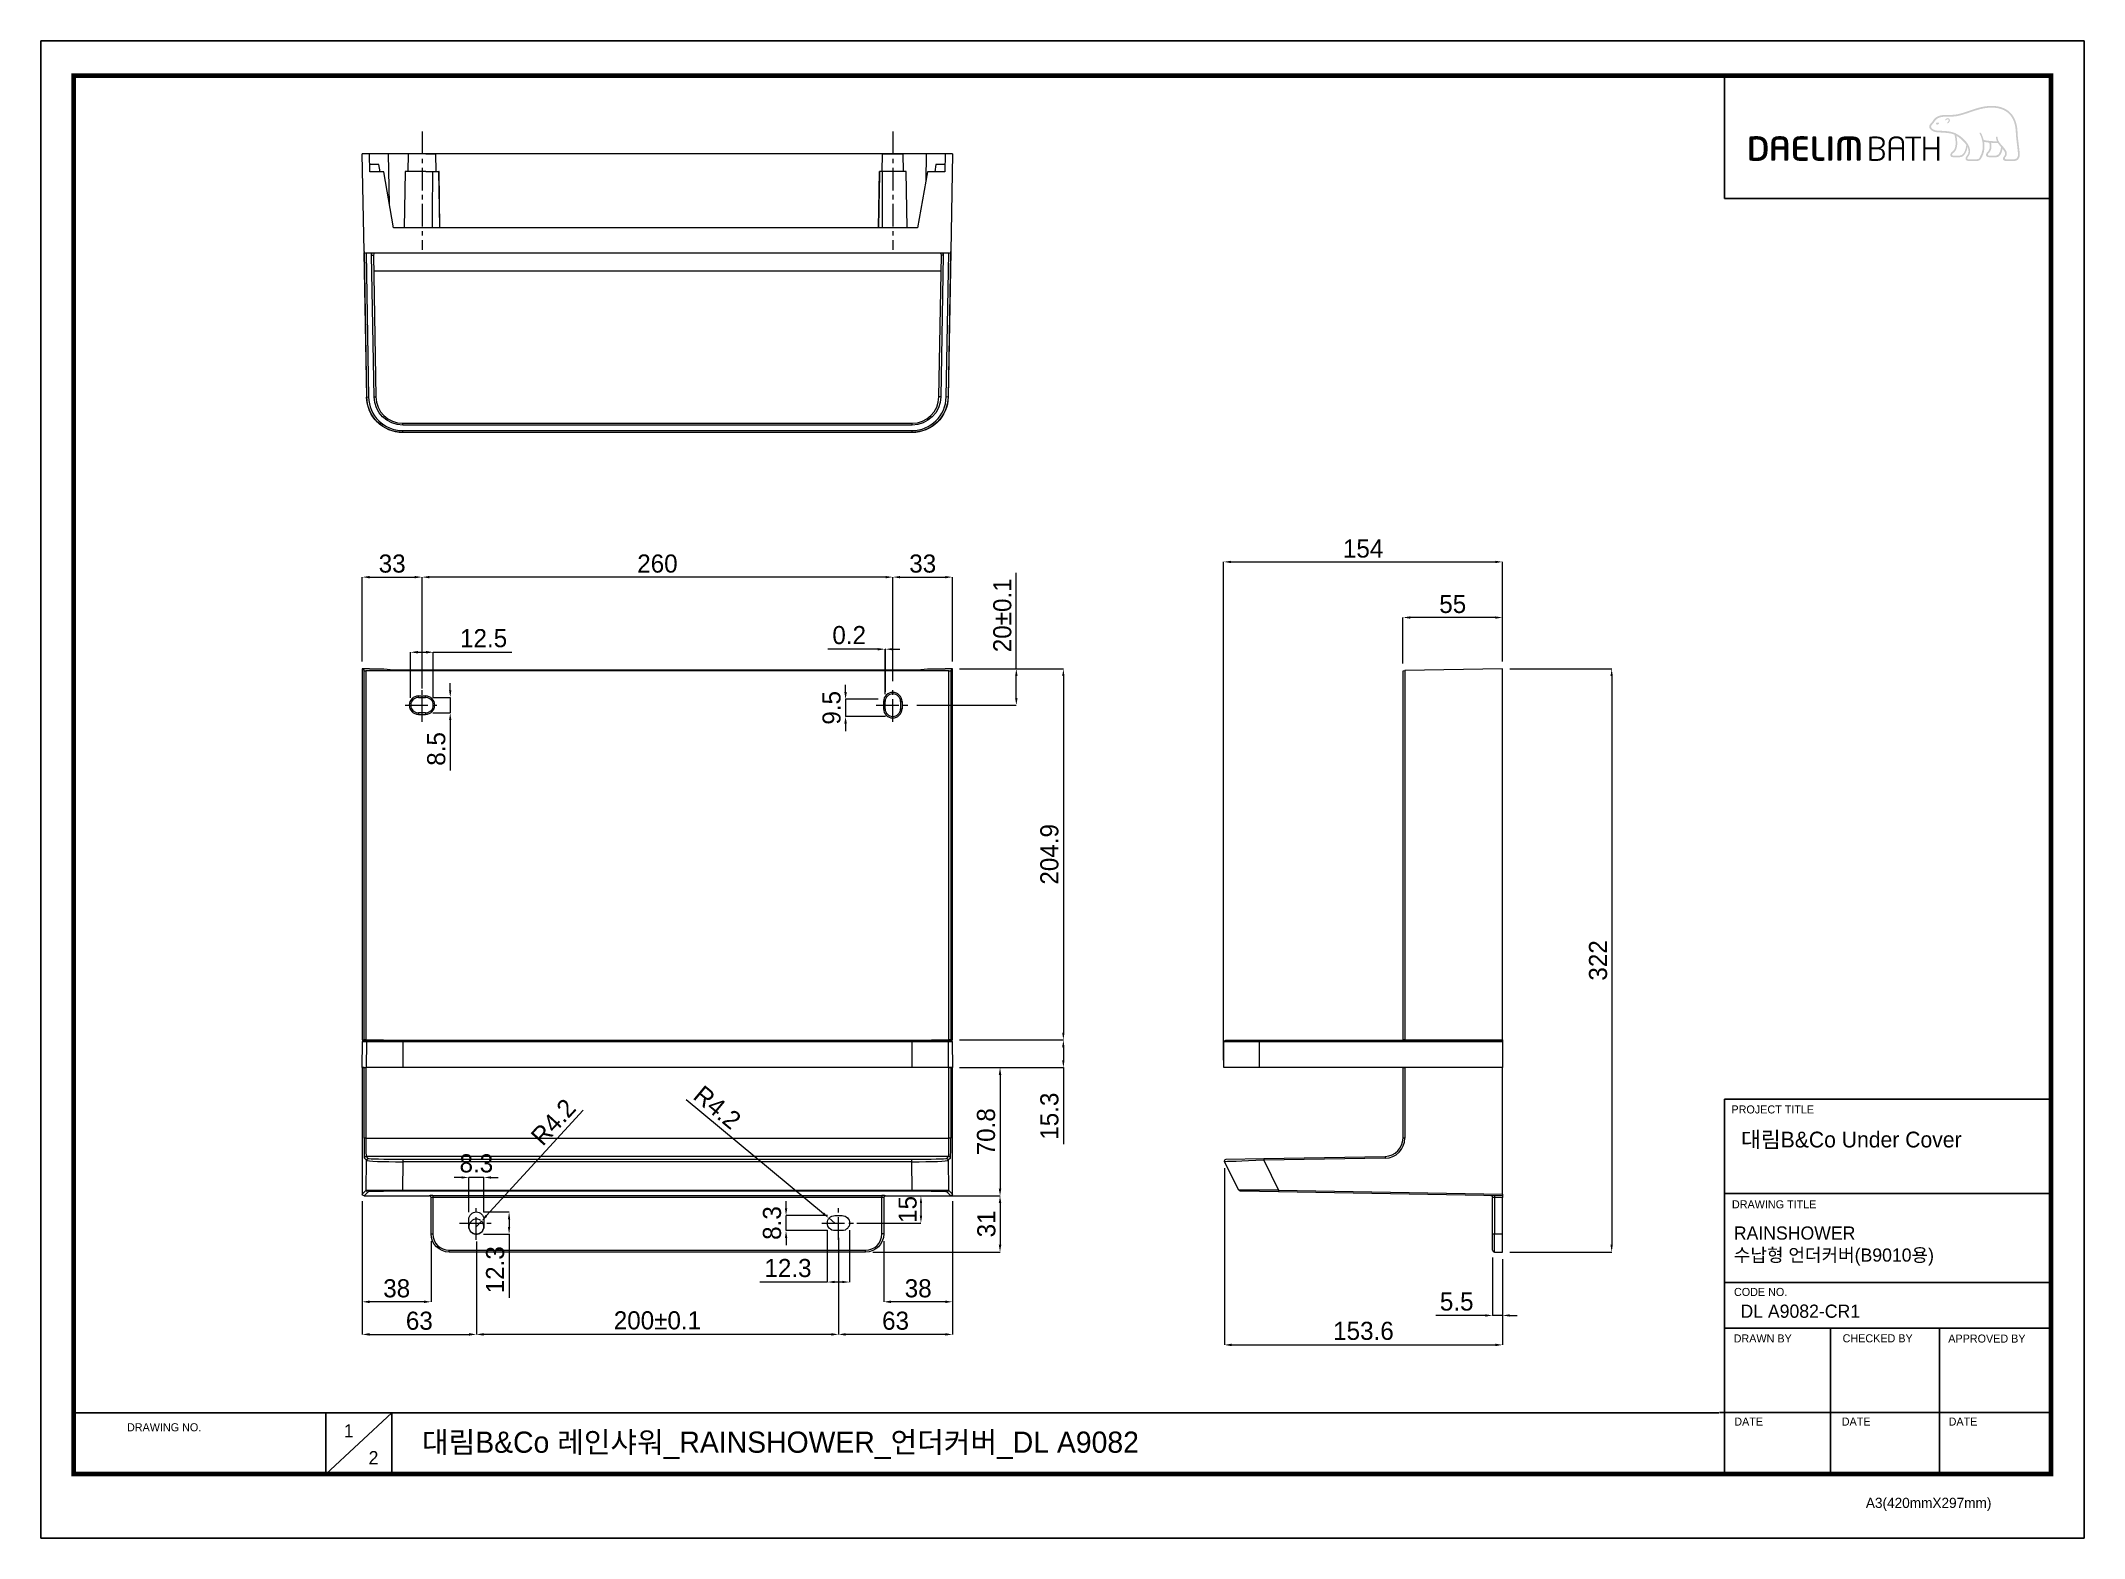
# Model space of a CAD drawing. Extents: x 1973 to 3101, y 0 to 827.
import ezdxf

# ---------------------------------------------------------------- set-up
doc = ezdxf.new("R2010")
doc.units = 0
doc.header["$LTSCALE"] = 10
doc.header["$MEASUREMENT"] = 0
doc.header["$PDMODE"] = 3
doc.header["$PDSIZE"] = -10
doc.linetypes.add('CENTER', pattern=[2, 1.25, -0.25, 0.25, -0.25])
doc.layers.get('0').update_dxf_attribs({"linetype": 'CONTINUOUS'})
doc.layers.get('DEFPOINTS').update_dxf_attribs({"linetype": 'CONTINUOUS'})
doc.layers.add('1', color=7, linetype='CONTINUOUS')
doc.styles.add('Daelim Dimension', font='\x7f\x7f\x7f\x7f.TTF')
doc.dimstyles.new('DEFAULT', dxfattribs={"dimscale": 2, "dimtxt": 2, "dimasz": 2, "dimexe": 0, "dimexo": 2, "dimgap": 1, "dimtad": 1, "dimdec": 1, "dimzin": 9, "dimdsep": 46, "dimtxsty": 'Daelim Dimension', "dimcen": 0.5, "dimclrd": 252, "dimclre": 252, "dimclrt": 3, "dimadec": 1, "dimazin": 0, "dimtfac": 1, "dimtdec": 1, "dimtix": 1, "dimtmove": 0, "dimatfit": 3, "dimfxl": 0, "dimtolj": 1, "dimtzin": 1, "dimlwd": 9, "dimlwe": 9, "dimarcsym": 0})

msp = doc.modelspace()

# ---------------------------------------------------------------- texts
at = {"color": 5, "ltscale": 40, "style": 'Daelim Dimension'}
for s, height, p in [('PROJECT TITLE', 4.453, (2906.32, 234.51)), ('DRAWING TITLE', 4.453, (2906.6, 182.11)), ('CODE NO.', 4.453, (2907.72, 133.71)), ('DRAWN BY', 4.453, (2907.54, 108.04)), ('CHECKED BY', 4.453, (2967.71, 108.12)), ('APPROVED BY', 4.453, (3026.06, 107.97)), ('DRAWING NO.', 4.453, (2020.26, 58.99)), ('DATE', 4.453, (2907.89, 62.14)), ('DATE', 4.453, (2967.24, 62.14)), ('DATE', 4.453, (3026.26, 62.14)), ('A3(420mmX297mm)', 5.6201, (2980.55, 16.66))]:
    msp.add_text(s, height=height, dxfattribs=at).set_placement(p)
at = {"attachment_point": 1, "style": 'Daelim Dimension'}
for s, insert, char_height, width in [('대림B&Co Under Cover', (2911.61, 224.46), 8.7291, 140.2959), (' RAINSHOWER\\P 수납형 언더커버(B9010용)', (2904.93, 172.11), 7.2871, 122.6352), ('DL A9082-CR1', (2911.29, 128.96), 7.2871, 122.6352), ('1', (2140.01, 62.9), 7.29, 10.17), ('2', (2153.69, 48.05), 7.29, 10.17)]:
    msp.add_mtext(s, dxfattribs=dict(at, insert=insert, char_height=char_height, width=width))
at = {"color": 2, "insert": (2183.19, 58.85), "char_height": 11.7115, "width": 779.0284, "attachment_point": 1, "style": 'Daelim Dimension'}
msp.add_mtext('대림B&Co 레인샤워_RAINSHOWER_언더커버_DL A9082', dxfattribs=at)

# ---------------------------------------------------------------- blocks, each defined once
blk = doc.blocks.new('*D3')
at = {"color": 5, "lineweight": 9, "ltscale": 0.5}
for p, q in [((2480.1, 480), (2537.4, 480)), ((2537.4, 476), (2537.4, 279.1)), ((2480.1, 275.1), (2537.4, 275.1))]:
    blk.add_line(p, q, dxfattribs=at)
at = {"color": 5, "ltscale": 0.5}
for points in [[(2536.7, 476), (2538, 476), (2537.4, 480)], [(2536.7, 279.1), (2538, 279.1), (2537.4, 275.1)]]:
    blk.add_solid(points, dxfattribs=at)
at = {"layer": 'DEFPOINTS', "color": 0, "ltscale": 0.5}
for p in [(2476.1, 480), (2476.1, 275.1), (2537.4, 275.1)]:
    blk.add_point(p, dxfattribs=at)
at = {"color": 7, "ltscale": 0.5, "insert": (2529.7, 377.6), "char_height": 10, "attachment_point": 5, "rotation": 90, "style": 'Daelim Dimension'}
blk.add_mtext('\\A1;204.9', dxfattribs=at)
blk = doc.blocks.new('*D4')
at = {"color": 5, "lineweight": 9, "ltscale": 0.5}
for p, q in [((2480.1, 275.1), (2537.4, 275.1)), ((2537.4, 271.1), (2537.4, 263.8)), ((2480.1, 259.8), (2537.4, 259.8)), ((2537.4, 259.8), (2537.4, 217.5))]:
    blk.add_line(p, q, dxfattribs=at)
at = {"color": 5, "ltscale": 0.5}
for points in [[(2536.7, 271.1), (2538, 271.1), (2537.4, 275.1)], [(2536.7, 263.8), (2538, 263.8), (2537.4, 259.8)]]:
    blk.add_solid(points, dxfattribs=at)
at = {"layer": 'DEFPOINTS', "color": 0, "ltscale": 0.5}
for p in [(2476.1, 275.1), (2476.1, 259.8), (2537.4, 259.8)]:
    blk.add_point(p, dxfattribs=at)
at = {"color": 7, "ltscale": 0.5, "insert": (2529.7, 233), "char_height": 10, "attachment_point": 5, "rotation": 90, "style": 'Daelim Dimension'}
blk.add_mtext('\\A1;15.3', dxfattribs=at)
blk = doc.blocks.new('*D5')
at = {"color": 5, "lineweight": 9, "ltscale": 0.5}
for p, q in [((2480.1, 259.8), (2502.4, 259.8)), ((2502.4, 255.8), (2502.4, 193)), ((2479.1, 189), (2502.4, 189))]:
    blk.add_line(p, q, dxfattribs=at)
at = {"color": 5, "ltscale": 0.5}
for points in [[(2501.7, 255.8), (2503.1, 255.8), (2502.4, 259.8)], [(2501.7, 193), (2503.1, 193), (2502.4, 189)]]:
    blk.add_solid(points, dxfattribs=at)
at = {"layer": 'DEFPOINTS', "color": 0, "ltscale": 0.5}
for p in [(2476.1, 259.8), (2475.1, 189), (2502.4, 189)]:
    blk.add_point(p, dxfattribs=at)
at = {"color": 7, "ltscale": 0.5, "insert": (2494.7, 224.4), "char_height": 10, "attachment_point": 5, "rotation": 90, "style": 'Daelim Dimension'}
blk.add_mtext('\\A1;70.8', dxfattribs=at)
blk = doc.blocks.new('*D6')
at = {"color": 5, "lineweight": 9, "ltscale": 0.5}
for p, q in [((2511.4, 480), (2511.4, 533)), ((2480.1, 480), (2511.4, 480)), ((2511.4, 464), (2511.4, 476)), ((2456.4, 460), (2511.4, 460))]:
    blk.add_line(p, q, dxfattribs=at)
at = {"color": 5, "ltscale": 0.5}
for points in [[(2510.7, 476), (2512.1, 476), (2511.4, 480)], [(2510.7, 464), (2512.1, 464), (2511.4, 460)]]:
    blk.add_solid(points, dxfattribs=at)
at = {"layer": 'DEFPOINTS', "color": 0, "ltscale": 0.5}
for p in [(2476.1, 480), (2511.4, 480), (2452.4, 460)]:
    blk.add_point(p, dxfattribs=at)
at = {"color": 7, "ltscale": 0.5, "insert": (2503.7, 509.6), "char_height": 10, "attachment_point": 5, "rotation": 90, "style": 'Daelim Dimension'}
blk.add_mtext('\\A1;20%%P0.1', dxfattribs=at)
blk = doc.blocks.new('*D7')
at = {"color": 5, "lineweight": 9, "ltscale": 0.5}
for p, q in [((2443.2, 189), (2502.4, 189)), ((2502.4, 185), (2502.4, 162)), ((2432.2, 158), (2502.4, 158))]:
    blk.add_line(p, q, dxfattribs=at)
at = {"color": 5, "ltscale": 0.5}
for points in [[(2501.7, 185), (2503.1, 185), (2502.4, 189)], [(2501.7, 162), (2503.1, 162), (2502.4, 158)]]:
    blk.add_solid(points, dxfattribs=at)
at = {"layer": 'DEFPOINTS', "color": 0, "ltscale": 0.5}
for p in [(2439.2, 189), (2428.2, 158), (2502.4, 158)]:
    blk.add_point(p, dxfattribs=at)
at = {"color": 7, "ltscale": 0.5, "insert": (2494.9, 173.5), "char_height": 10, "attachment_point": 5, "rotation": 90, "style": 'Daelim Dimension'}
blk.add_mtext('\\A1;31', dxfattribs=at)
blk = doc.blocks.new('*D8')
at = {"color": 5, "lineweight": 9, "ltscale": 0.5}
for p, q in [((2476.1, 186), (2476.1, 130.5)), ((2438.2, 164), (2438.2, 130.5)), ((2472.1, 130.5), (2442.2, 130.5))]:
    blk.add_line(p, q, dxfattribs=at)
at = {"color": 5, "ltscale": 0.5}
for points in [[(2442.2, 131.2), (2442.2, 129.8), (2438.2, 130.5)], [(2472.1, 131.2), (2472.1, 129.8), (2476.1, 130.5)]]:
    blk.add_solid(points, dxfattribs=at)
at = {"layer": 'DEFPOINTS', "color": 0, "ltscale": 0.5}
for p in [(2476.1, 190), (2438.2, 168), (2438.2, 130.5)]:
    blk.add_point(p, dxfattribs=at)
at = {"color": 7, "ltscale": 0.5, "insert": (2457.2, 137.9), "char_height": 10, "attachment_point": 5, "style": 'Daelim Dimension'}
blk.add_mtext('\\A1;38', dxfattribs=at)
blk = doc.blocks.new('*D9')
at = {"color": 5, "lineweight": 9, "ltscale": 0.5}
for p, q in [((2150.2, 186), (2150.2, 130.5)), ((2188.2, 164), (2188.2, 130.5)), ((2184.2, 130.5), (2154.2, 130.5))]:
    blk.add_line(p, q, dxfattribs=at)
at = {"color": 5, "ltscale": 0.5}
for points in [[(2154.2, 131.2), (2154.2, 129.8), (2150.2, 130.5)], [(2184.2, 131.2), (2184.2, 129.8), (2188.2, 130.5)]]:
    blk.add_solid(points, dxfattribs=at)
at = {"layer": 'DEFPOINTS', "color": 0, "ltscale": 0.5}
for p in [(2150.2, 190), (2188.2, 168), (2150.2, 130.5)]:
    blk.add_point(p, dxfattribs=at)
at = {"color": 7, "ltscale": 0.5, "insert": (2169.2, 137.9), "char_height": 10, "attachment_point": 5, "style": 'Daelim Dimension'}
blk.add_mtext('\\A1;38', dxfattribs=at)
blk = doc.blocks.new('*D10')
at = {"color": 5, "lineweight": 9, "ltscale": 0.5}
for p, q in [((2205, 199.2), (2201, 199.2)), ((2209, 180), (2209, 199.2)), ((2217.3, 199.2), (2209, 199.2)), ((2217.3, 180), (2217.3, 199.2)), ((2221.3, 199.2), (2225.3, 199.2))]:
    blk.add_line(p, q, dxfattribs=at)
at = {"color": 5, "ltscale": 0.5}
for points in [[(2205, 199.8), (2205, 198.5), (2209, 199.2)], [(2221.3, 199.8), (2221.3, 198.5), (2217.3, 199.2)]]:
    blk.add_solid(points, dxfattribs=at)
at = {"layer": 'DEFPOINTS', "color": 0, "ltscale": 0.5}
for p in [(2209, 199.2), (2209, 176), (2217.3, 176)]:
    blk.add_point(p, dxfattribs=at)
at = {"color": 7, "ltscale": 0.5, "insert": (2213.2, 206.9), "char_height": 10, "attachment_point": 5, "style": 'Daelim Dimension'}
blk.add_mtext('\\A1;8.3', dxfattribs=at)
blk = doc.blocks.new('*D11')
at = {"color": 5, "lineweight": 9, "ltscale": 0.5}
for p, q in [((2217.2, 180.1), (2231.3, 180.1)), ((2231.3, 176.1), (2231.3, 171.8)), ((2217.2, 167.8), (2231.3, 167.8)), ((2231.3, 167.8), (2231.3, 132.7))]:
    blk.add_line(p, q, dxfattribs=at)
at = {"color": 5, "ltscale": 0.5}
for points in [[(2230.6, 176.1), (2231.9, 176.1), (2231.3, 180.1)], [(2230.6, 171.8), (2231.9, 171.8), (2231.3, 167.8)]]:
    blk.add_solid(points, dxfattribs=at)
at = {"layer": 'DEFPOINTS', "color": 0, "ltscale": 0.5}
for p in [(2213.2, 180.1), (2213.2, 167.8), (2231.3, 167.8)]:
    blk.add_point(p, dxfattribs=at)
at = {"color": 7, "ltscale": 0.5, "insert": (2223.6, 148.2), "char_height": 10, "attachment_point": 5, "rotation": 90, "style": 'Daelim Dimension'}
blk.add_mtext('\\A1;12.3', dxfattribs=at)
blk = doc.blocks.new('*D12')
at = {"color": 5, "lineweight": 9, "ltscale": 0.5}
for p, q in [((2272.1, 236.3), (2218.7, 178)), ((2213.2, 172), (2216, 175))]:
    blk.add_line(p, q, dxfattribs=at)
blk.add_arc((2213.2, 172), 4.15, 55.2248, 47.4687, dxfattribs=at)
at = {"color": 5, "ltscale": 0.5}
blk.add_solid([(2218.2, 178.4), (2219.2, 177.5), (2216, 175)], dxfattribs=at)
at = {"layer": 'DEFPOINTS', "color": 0, "ltscale": 0.5}
for p in [(2213.2, 172), (2216, 175)]:
    blk.add_point(p, dxfattribs=at)
at = {"color": 7, "ltscale": 0.5, "insert": (2255.7, 229.8), "char_height": 10, "attachment_point": 5, "rotation": 47.4687, "style": 'Daelim Dimension'}
blk.add_mtext('\\A1;R4.2', dxfattribs=at)
blk = doc.blocks.new('*D13')
at = {"color": 5, "lineweight": 9, "ltscale": 0.5}
for p, q in [((2384.2, 182.1), (2384.2, 186.1)), ((2407.2, 178.1), (2384.2, 178.1)), ((2384.2, 169.8), (2384.2, 178.1)), ((2407.2, 169.8), (2384.2, 169.8)), ((2384.2, 165.8), (2384.2, 161.8))]:
    blk.add_line(p, q, dxfattribs=at)
at = {"color": 5, "ltscale": 0.5}
for points in [[(2383.6, 182.1), (2384.9, 182.1), (2384.2, 178.1)], [(2383.6, 165.8), (2384.9, 165.8), (2384.2, 169.8)]]:
    blk.add_solid(points, dxfattribs=at)
at = {"layer": 'DEFPOINTS', "color": 0, "ltscale": 0.5}
for p in [(2384.2, 178.1), (2411.2, 178.1), (2411.2, 169.8)]:
    blk.add_point(p, dxfattribs=at)
at = {"color": 7, "ltscale": 0.5, "insert": (2376.5, 174), "char_height": 10, "attachment_point": 5, "rotation": 90, "style": 'Daelim Dimension'}
blk.add_mtext('\\A1;8.3', dxfattribs=at)
blk = doc.blocks.new('*D14')
at = {"color": 5, "lineweight": 9, "ltscale": 0.5}
for p, q in [((2407, 170), (2407, 141.4)), ((2419.3, 170), (2419.3, 141.4)), ((2407, 141.4), (2369.8, 141.4)), ((2415.3, 141.4), (2411, 141.4))]:
    blk.add_line(p, q, dxfattribs=at)
at = {"color": 5, "ltscale": 0.5}
for points in [[(2411, 142.1), (2411, 140.8), (2407, 141.4)], [(2415.3, 142.1), (2415.3, 140.8), (2419.3, 141.4)]]:
    blk.add_solid(points, dxfattribs=at)
at = {"layer": 'DEFPOINTS', "color": 0, "ltscale": 0.5}
for p in [(2407, 174), (2419.3, 174), (2407, 141.4)]:
    blk.add_point(p, dxfattribs=at)
at = {"color": 7, "ltscale": 0.5, "insert": (2385.3, 149.1), "char_height": 10, "attachment_point": 5, "style": 'Daelim Dimension'}
blk.add_mtext('\\A1;12.3', dxfattribs=at)
blk = doc.blocks.new('*D15')
at = {"color": 5, "lineweight": 9, "ltscale": 0.5}
for p, q in [((2329.1, 242.2), (2404.9, 179.2)), ((2411.2, 174), (2408, 176.6))]:
    blk.add_line(p, q, dxfattribs=at)
at = {"color": 5, "ltscale": 0.5}
blk.add_solid([(2405.3, 179.7), (2404.5, 178.7), (2408, 176.6)], dxfattribs=at)
at = {"layer": 'DEFPOINTS', "color": 0, "ltscale": 0.5}
for p in [(2408, 176.6), (2411.2, 174)]:
    blk.add_point(p, dxfattribs=at)
at = {"color": 7, "ltscale": 0.5, "insert": (2346.3, 237.9), "char_height": 10, "attachment_point": 5, "rotation": 320.2726, "style": 'Daelim Dimension'}
blk.add_mtext('\\A1;R4.2', dxfattribs=at)
blk = doc.blocks.new('*D16')
at = {"color": 5, "lineweight": 9, "ltscale": 0.5}
for p, q in [((2443.8, 189), (2458.7, 189)), ((2458.7, 185), (2458.7, 178)), ((2423.3, 174), (2458.7, 174))]:
    blk.add_line(p, q, dxfattribs=at)
at = {"color": 5, "ltscale": 0.5}
for points in [[(2458.1, 185), (2459.4, 185), (2458.7, 189)], [(2458.1, 178), (2459.4, 178), (2458.7, 174)]]:
    blk.add_solid(points, dxfattribs=at)
at = {"layer": 'DEFPOINTS', "color": 0, "ltscale": 0.5}
for p in [(2439.8, 189), (2419.3, 174), (2458.7, 174)]:
    blk.add_point(p, dxfattribs=at)
at = {"color": 7, "ltscale": 0.5, "insert": (2451.4, 181.5), "char_height": 10, "attachment_point": 5, "rotation": 90, "style": 'Daelim Dimension'}
blk.add_mtext('\\A1;15', dxfattribs=at)
blk = doc.blocks.new('*D17')
at = {"color": 5, "lineweight": 9, "ltscale": 0.5}
for p, q in [((2213.2, 163.8), (2213.2, 112.5)), ((2413.2, 165.8), (2413.2, 112.5)), ((2409.2, 112.5), (2217.2, 112.5))]:
    blk.add_line(p, q, dxfattribs=at)
at = {"color": 5, "ltscale": 0.5}
for points in [[(2217.2, 113.2), (2217.2, 111.8), (2213.2, 112.5)], [(2409.2, 113.2), (2409.2, 111.8), (2413.2, 112.5)]]:
    blk.add_solid(points, dxfattribs=at)
at = {"layer": 'DEFPOINTS', "color": 0, "ltscale": 0.5}
for p in [(2413.2, 169.8), (2213.2, 167.8), (2213.2, 112.5)]:
    blk.add_point(p, dxfattribs=at)
at = {"color": 7, "ltscale": 0.5, "insert": (2313.2, 120.2), "char_height": 10, "attachment_point": 5, "style": 'Daelim Dimension'}
blk.add_mtext('\\A1;200%%P0.1', dxfattribs=at)
blk = doc.blocks.new('*D18')
at = {"color": 5, "lineweight": 9, "ltscale": 0.5}
for p, q in [((2150.2, 186), (2150.2, 112.5)), ((2213.2, 163.8), (2213.2, 112.5)), ((2154.2, 112.5), (2209.2, 112.5))]:
    blk.add_line(p, q, dxfattribs=at)
at = {"color": 5, "ltscale": 0.5}
for points in [[(2154.2, 113.2), (2154.2, 111.8), (2150.2, 112.5)], [(2209.2, 113.2), (2209.2, 111.8), (2213.2, 112.5)]]:
    blk.add_solid(points, dxfattribs=at)
at = {"layer": 'DEFPOINTS', "color": 0, "ltscale": 0.5}
for p in [(2150.2, 190), (2213.2, 167.8), (2213.2, 112.5)]:
    blk.add_point(p, dxfattribs=at)
at = {"color": 7, "ltscale": 0.5, "insert": (2181.7, 120), "char_height": 10, "attachment_point": 5, "style": 'Daelim Dimension'}
blk.add_mtext('\\A1;63', dxfattribs=at)
blk = doc.blocks.new('*D19')
at = {"color": 5, "lineweight": 9, "ltscale": 0.5}
for p, q in [((2476.1, 186), (2476.1, 112.5)), ((2413.2, 165.8), (2413.2, 112.5)), ((2472.1, 112.5), (2417.2, 112.5))]:
    blk.add_line(p, q, dxfattribs=at)
at = {"color": 5, "ltscale": 0.5}
for points in [[(2417.2, 113.2), (2417.2, 111.8), (2413.2, 112.5)], [(2472.1, 113.2), (2472.1, 111.8), (2476.1, 112.5)]]:
    blk.add_solid(points, dxfattribs=at)
at = {"layer": 'DEFPOINTS', "color": 0, "ltscale": 0.5}
for p in [(2476.1, 190), (2413.2, 169.8), (2413.2, 112.5)]:
    blk.add_point(p, dxfattribs=at)
at = {"color": 7, "ltscale": 0.5, "insert": (2444.7, 120), "char_height": 10, "attachment_point": 5, "style": 'Daelim Dimension'}
blk.add_mtext('\\A1;63', dxfattribs=at)
blk = doc.blocks.new('*D20')
at = {"color": 5, "lineweight": 9, "ltscale": 0.5}
for p, q in [((2434.9, 490.9), (2407.3, 490.9)), ((2438.9, 466), (2438.9, 490.9)), ((2439.1, 490.9), (2438.9, 490.9)), ((2439.1, 467.3), (2439.1, 490.9)), ((2443.1, 490.9), (2447.1, 490.9))]:
    blk.add_line(p, q, dxfattribs=at)
at = {"color": 5, "ltscale": 0.5}
for points in [[(2434.9, 491.5), (2434.9, 490.2), (2438.9, 490.9)], [(2443.1, 491.5), (2443.1, 490.2), (2439.1, 490.9)]]:
    blk.add_solid(points, dxfattribs=at)
at = {"layer": 'DEFPOINTS', "color": 0, "ltscale": 0.5}
for p in [(2438.9, 490.9), (2439.1, 463.3), (2438.9, 462)]:
    blk.add_point(p, dxfattribs=at)
at = {"color": 7, "ltscale": 0.5, "insert": (2419.1, 498.6), "char_height": 10, "attachment_point": 5, "style": 'Daelim Dimension'}
blk.add_mtext('\\A1;0.2', dxfattribs=at)
blk = doc.blocks.new('*D21')
at = {"color": 5, "lineweight": 9, "ltscale": 0.5}
for p, q in [((2417.1, 467.2), (2417.1, 471.2)), ((2435.1, 463.2), (2417.1, 463.2)), ((2417.1, 463.2), (2417.1, 453.7)), ((2439.2, 453.7), (2417.1, 453.7)), ((2417.1, 449.7), (2417.1, 445.7))]:
    blk.add_line(p, q, dxfattribs=at)
at = {"color": 5, "ltscale": 0.5}
for points in [[(2416.4, 467.2), (2417.8, 467.2), (2417.1, 463.2)], [(2416.4, 449.7), (2417.8, 449.7), (2417.1, 453.7)]]:
    blk.add_solid(points, dxfattribs=at)
at = {"layer": 'DEFPOINTS', "color": 0, "ltscale": 0.5}
for p in [(2439.1, 463.2), (2417.1, 453.7), (2443.2, 453.7)]:
    blk.add_point(p, dxfattribs=at)
at = {"color": 7, "ltscale": 0.5, "insert": (2409.4, 458.5), "char_height": 10, "attachment_point": 5, "rotation": 90, "style": 'Daelim Dimension'}
blk.add_mtext('\\A1;9.5', dxfattribs=at)
blk = doc.blocks.new('*D22')
at = {"color": 5, "lineweight": 9, "ltscale": 0.5}
for p, q in [((2189.2, 464.2), (2198.8, 464.2)), ((2198.8, 468.2), (2198.8, 472.2)), ((2198.8, 464.2), (2198.8, 455.7)), ((2189.2, 455.7), (2198.8, 455.7)), ((2198.8, 451.7), (2198.8, 423.9))]:
    blk.add_line(p, q, dxfattribs=at)
at = {"color": 5, "ltscale": 0.5}
for points in [[(2198.1, 468.2), (2199.4, 468.2), (2198.8, 464.2)], [(2198.1, 451.7), (2199.4, 451.7), (2198.8, 455.7)]]:
    blk.add_solid(points, dxfattribs=at)
at = {"layer": 'DEFPOINTS', "color": 0, "ltscale": 0.5}
for p in [(2185.2, 464.2), (2185.2, 455.7), (2198.8, 455.7)]:
    blk.add_point(p, dxfattribs=at)
at = {"color": 7, "ltscale": 0.5, "insert": (2191.1, 435.8), "char_height": 10, "attachment_point": 5, "rotation": 90, "style": 'Daelim Dimension'}
blk.add_mtext('\\A1;8.5', dxfattribs=at)
blk = doc.blocks.new('*D23')
at = {"color": 5, "lineweight": 9, "ltscale": 0.5}
for p, q in [((2176.9, 464), (2176.9, 489.2)), ((2180.9, 489.2), (2185.4, 489.2)), ((2189.4, 464), (2189.4, 489.2)), ((2189.4, 489.2), (2232.8, 489.2))]:
    blk.add_line(p, q, dxfattribs=at)
at = {"color": 5, "ltscale": 0.5}
for points in [[(2180.9, 489.9), (2180.9, 488.5), (2176.9, 489.2)], [(2185.4, 489.9), (2185.4, 488.5), (2189.4, 489.2)]]:
    blk.add_solid(points, dxfattribs=at)
at = {"layer": 'DEFPOINTS', "color": 0, "ltscale": 0.5}
for p in [(2176.9, 489.2), (2176.9, 460), (2189.4, 460)]:
    blk.add_point(p, dxfattribs=at)
at = {"color": 7, "ltscale": 0.5, "insert": (2217.2, 496.9), "char_height": 10, "attachment_point": 5, "style": 'Daelim Dimension'}
blk.add_mtext('\\A1;12.5', dxfattribs=at)
blk = doc.blocks.new('*D24')
at = {"color": 5, "lineweight": 9, "ltscale": 0.5}
for p, q in [((2443.2, 473.2), (2443.2, 530.7)), ((2447.2, 530.7), (2472.1, 530.7)), ((2476.1, 484), (2476.1, 530.7))]:
    blk.add_line(p, q, dxfattribs=at)
at = {"color": 5, "ltscale": 0.5}
for points in [[(2447.2, 531.3), (2447.2, 530), (2443.2, 530.7)], [(2472.1, 531.3), (2472.1, 530), (2476.1, 530.7)]]:
    blk.add_solid(points, dxfattribs=at)
at = {"layer": 'DEFPOINTS', "color": 0, "ltscale": 0.5}
for p in [(2476.1, 530.7), (2476.1, 480), (2443.2, 469.2)]:
    blk.add_point(p, dxfattribs=at)
at = {"color": 7, "ltscale": 0.5, "insert": (2459.7, 538.1), "char_height": 10, "attachment_point": 5, "style": 'Daelim Dimension'}
blk.add_mtext('\\A1;33', dxfattribs=at)
blk = doc.blocks.new('*D25')
at = {"color": 5, "lineweight": 9, "ltscale": 0.5}
for p, q in [((2183.2, 469.1), (2183.2, 530.7)), ((2439.2, 530.7), (2187.2, 530.7)), ((2443.2, 519.8), (2443.2, 530.7))]:
    blk.add_line(p, q, dxfattribs=at)
at = {"color": 5, "ltscale": 0.5}
for points in [[(2187.2, 531.3), (2187.2, 530), (2183.2, 530.7)], [(2439.2, 531.3), (2439.2, 530), (2443.2, 530.7)]]:
    blk.add_solid(points, dxfattribs=at)
at = {"layer": 'DEFPOINTS', "color": 0, "ltscale": 0.5}
for p in [(2183.2, 530.7), (2443.2, 515.8), (2183.2, 465.1)]:
    blk.add_point(p, dxfattribs=at)
at = {"color": 7, "ltscale": 0.5, "insert": (2313.2, 538.1), "char_height": 10, "attachment_point": 5, "style": 'Daelim Dimension'}
blk.add_mtext('\\A1;260', dxfattribs=at)
blk = doc.blocks.new('*D26')
at = {"color": 5, "lineweight": 9, "ltscale": 0.5}
for p, q in [((2150.2, 484), (2150.2, 530.7)), ((2154.2, 530.7), (2179.2, 530.7)), ((2183.2, 473.2), (2183.2, 530.7))]:
    blk.add_line(p, q, dxfattribs=at)
at = {"color": 5, "ltscale": 0.5}
for points in [[(2154.2, 531.3), (2154.2, 530), (2150.2, 530.7)], [(2179.2, 531.3), (2179.2, 530), (2183.2, 530.7)]]:
    blk.add_solid(points, dxfattribs=at)
at = {"layer": 'DEFPOINTS', "color": 0, "ltscale": 0.5}
for p in [(2183.2, 530.7), (2150.2, 480), (2183.2, 469.2)]:
    blk.add_point(p, dxfattribs=at)
at = {"color": 7, "ltscale": 0.5, "insert": (2166.7, 538.1), "char_height": 10, "attachment_point": 5, "style": 'Daelim Dimension'}
blk.add_mtext('\\A1;33', dxfattribs=at)
blk = doc.blocks.new('*D27')
at = {"color": 5, "lineweight": 9, "ltscale": 0.5}
for p, q in [((2724.9, 483), (2724.9, 508.4)), ((2775.9, 508.4), (2728.9, 508.4)), ((2779.9, 484), (2779.9, 508.4))]:
    blk.add_line(p, q, dxfattribs=at)
at = {"color": 5, "ltscale": 0.5}
for points in [[(2728.9, 509), (2728.9, 507.7), (2724.9, 508.4)], [(2775.9, 509), (2775.9, 507.7), (2779.9, 508.4)]]:
    blk.add_solid(points, dxfattribs=at)
at = {"layer": 'DEFPOINTS', "color": 0, "ltscale": 0.5}
for p in [(2724.9, 508.4), (2724.9, 479), (2779.9, 480)]:
    blk.add_point(p, dxfattribs=at)
at = {"color": 7, "ltscale": 0.5, "insert": (2752.4, 515.8), "char_height": 10, "attachment_point": 5, "style": 'Daelim Dimension'}
blk.add_mtext('\\A1;55', dxfattribs=at)
blk = doc.blocks.new('*D28')
at = {"color": 5, "lineweight": 9, "ltscale": 0.5}
for p, q in [((2625.9, 264), (2625.9, 539.1)), ((2629.9, 539.1), (2775.9, 539.1)), ((2779.9, 489.8), (2779.9, 539.1))]:
    blk.add_line(p, q, dxfattribs=at)
at = {"color": 5, "ltscale": 0.5}
for points in [[(2629.9, 539.7), (2629.9, 538.4), (2625.9, 539.1)], [(2775.9, 539.7), (2775.9, 538.4), (2779.9, 539.1)]]:
    blk.add_solid(points, dxfattribs=at)
at = {"layer": 'DEFPOINTS', "color": 0, "ltscale": 0.5}
for p in [(2779.9, 539.1), (2779.9, 485.8), (2625.9, 260)]:
    blk.add_point(p, dxfattribs=at)
at = {"color": 7, "ltscale": 0.5, "insert": (2702.9, 546.4), "char_height": 10, "attachment_point": 5, "style": 'Daelim Dimension'}
blk.add_mtext('\\A1;154', dxfattribs=at)
blk = doc.blocks.new('*D29')
at = {"color": 5, "lineweight": 9, "ltscale": 0.5}
for p, q in [((2783.9, 480), (2840.2, 480)), ((2840.2, 476), (2840.2, 162)), ((2783.9, 158), (2840.2, 158))]:
    blk.add_line(p, q, dxfattribs=at)
at = {"color": 5, "ltscale": 0.5}
for points in [[(2839.5, 476), (2840.8, 476), (2840.2, 480)], [(2839.5, 162), (2840.8, 162), (2840.2, 158)]]:
    blk.add_solid(points, dxfattribs=at)
at = {"layer": 'DEFPOINTS', "color": 0, "ltscale": 0.5}
for p in [(2779.9, 480), (2779.9, 158), (2840.2, 158)]:
    blk.add_point(p, dxfattribs=at)
at = {"color": 7, "ltscale": 0.5, "insert": (2832.7, 319), "char_height": 10, "attachment_point": 5, "rotation": 90, "style": 'Daelim Dimension'}
blk.add_mtext('\\A1;322', dxfattribs=at)
blk = doc.blocks.new('*D30')
at = {"color": 5, "lineweight": 9, "ltscale": 0.5}
for p, q in [((2774.4, 155), (2774.4, 123)), ((2779.9, 154), (2779.9, 123)), ((2770.4, 123), (2743, 123)), ((2779.9, 123), (2774.4, 123)), ((2783.9, 123), (2787.9, 123))]:
    blk.add_line(p, q, dxfattribs=at)
at = {"color": 5, "ltscale": 0.5}
for points in [[(2770.4, 123.6), (2770.4, 122.3), (2774.4, 123)], [(2783.9, 123.6), (2783.9, 122.3), (2779.9, 123)]]:
    blk.add_solid(points, dxfattribs=at)
at = {"layer": 'DEFPOINTS', "color": 0, "ltscale": 0.5}
for p in [(2774.4, 159), (2779.9, 158), (2779.9, 123)]:
    blk.add_point(p, dxfattribs=at)
at = {"color": 7, "ltscale": 0.5, "insert": (2754.6, 130.6), "char_height": 10, "attachment_point": 5, "style": 'Daelim Dimension'}
blk.add_mtext('\\A1;5.5', dxfattribs=at)
blk = doc.blocks.new('*D31')
at = {"color": 5, "lineweight": 9, "ltscale": 0.5}
for p, q in [((2626.3, 204.3), (2626.3, 106.7)), ((2779.9, 146.7), (2779.9, 106.7)), ((2630.3, 106.7), (2775.9, 106.7))]:
    blk.add_line(p, q, dxfattribs=at)
at = {"color": 5, "ltscale": 0.5}
for points in [[(2630.3, 107.4), (2630.3, 106), (2626.3, 106.7)], [(2775.9, 107.4), (2775.9, 106), (2779.9, 106.7)]]:
    blk.add_solid(points, dxfattribs=at)
at = {"layer": 'DEFPOINTS', "color": 0, "ltscale": 0.5}
for p in [(2626.3, 208.3), (2779.9, 150.7), (2779.9, 106.7)]:
    blk.add_point(p, dxfattribs=at)
at = {"color": 7, "ltscale": 0.5, "insert": (2703.1, 114.4), "char_height": 10, "attachment_point": 5, "style": 'Daelim Dimension'}
blk.add_mtext('\\A1;153.6', dxfattribs=at)

# ---------------------------------------------------------------- dimensions: what is measured, and where the dimension line sits
at = {"color": 5, "ltscale": 0.5}
for base, p1, p2, picture, middle in [((2779.94, 539.06), (2625.94, 259.97), (2779.94, 485.79), '*D28', (2702.94, 546.45)), ((2183.18, 530.67), (2150.22, 479.97), (2183.18, 469.22), '*D26', (2166.7, 538.12)), ((2183.18, 530.67), (2443.18, 515.84), (2183.18, 465.07), '*D25', (2313.18, 538.11)), ((2476.14, 530.67), (2443.18, 469.22), (2476.14, 479.97), '*D24', (2459.66, 538.12)), ((2209.03, 199.17), (2217.33, 175.97), (2209.03, 175.97), '*D10', (2213.18, 206.87)), ((2779.94, 106.71), (2626.31, 208.27), (2779.94, 150.66), '*D31', (2703.12, 114.41)), ((2150.22, 130.5), (2188.18, 167.97), (2150.22, 190.01), '*D9', (2169.2, 137.95)), ((2213.18, 112.5), (2150.22, 190.01), (2213.18, 167.76), '*D18', (2181.7, 119.95)), ((2413.18, 112.5), (2476.14, 190.01), (2413.18, 169.82), '*D19', (2444.66, 119.95)), ((2438.18, 130.5), (2476.14, 190.01), (2438.18, 167.97), '*D8', (2457.16, 137.95))]:
    dim = msp.add_linear_dim(base=base, p1=p1, p2=p2, dimstyle='DEFAULT', override={"dimtxt": 5, "dimclrd": 5, "dimclre": 5, "dimclrt": 7}, dxfattribs=at)
    dim.commit()
    dim.dimension.update_dxf_attribs({"geometry": picture, "text_midpoint": middle})
dim = msp.add_linear_dim(base=(2511.42, 479.97), p1=(2452.42, 459.97), p2=(2476.14, 479.97), angle=90, text='<>%%P0.1', dimstyle='DEFAULT', override={"dimtxt": 5, "dimclrd": 5, "dimclre": 5, "dimclrt": 7}, dxfattribs=at)
dim.commit()
dim.dimension.update_dxf_attribs({"geometry": '*D6', "text_midpoint": (2511.42, 509.59), "dimtype": 160})
for base, p1, p2, picture, middle in [((2724.94, 508.38), (2779.94, 479.97), (2724.94, 479.01), '*D27', (2752.43, 508.38)), ((2176.93, 489.19), (2189.43, 459.97), (2176.93, 459.97), '*D23', (2217.16, 489.19)), ((2438.93, 490.85), (2439.15, 463.33), (2438.93, 461.97), '*D20', (2419.08, 490.85)), ((2407.03, 141.43), (2419.33, 173.97), (2407.03, 173.97), '*D14', (2385.32, 141.43)), ((2779.94, 122.96), (2774.44, 158.97), (2779.94, 157.97), '*D30', (2754.61, 122.96))]:
    dim = msp.add_linear_dim(base=base, p1=p1, p2=p2, dimstyle='DEFAULT', override={"dimtxt": 5, "dimclrd": 5, "dimclre": 5, "dimclrt": 7}, dxfattribs=at)
    dim.commit()
    dim.dimension.update_dxf_attribs({"geometry": picture, "text_midpoint": middle, "dimtype": 160})
for base, p1, p2, picture, middle in [((2537.38328792, 275.12223737), (2476.13506273, 479.97223737), (2476.13506273, 275.12223737), '*D3', (2537.38328792, 377.63189343)), ((2198.76, 455.72), (2185.18, 464.22), (2185.18, 455.72), '*D22', (2198.76, 435.82)), ((2537.38, 259.82), (2476.14, 275.12), (2476.14, 259.82), '*D4', (2537.38, 233.04)), ((2384.23, 178.12), (2411.18, 169.82), (2411.18, 178.12), '*D13', (2384.23, 173.97)), ((2458.75, 173.97), (2439.8, 189.01), (2419.33, 173.97), '*D16', (2458.75, 181.49)), ((2502.39, 157.97), (2439.18, 189.01), (2428.18, 157.97), '*D7', (2502.39, 173.49)), ((2231.27, 167.82), (2213.18, 180.12), (2213.18, 167.82), '*D11', (2231.27, 148.25))]:
    dim = msp.add_linear_dim(base=base, p1=p1, p2=p2, angle=90, dimstyle='DEFAULT', override={"dimtxt": 5, "dimclrd": 5, "dimclre": 5, "dimclrt": 7}, dxfattribs=at)
    dim.commit()
    dim.dimension.update_dxf_attribs({"geometry": picture, "text_midpoint": middle, "dimtype": 160})
for base, p1, p2, picture, middle in [((2840.16, 157.97), (2779.94, 479.97), (2779.94, 157.97), '*D29', (2832.71, 318.97)), ((2417.08, 453.72), (2439.12, 463.25), (2443.18, 453.72), '*D21', (2409.38, 458.48)), ((2502.39, 189.01), (2476.14, 259.82), (2475.14, 189.01), '*D5', (2494.68, 224.42))]:
    dim = msp.add_linear_dim(base=base, p1=p1, p2=p2, angle=90, dimstyle='DEFAULT', override={"dimtxt": 5, "dimclrd": 5, "dimclre": 5, "dimclrt": 7}, dxfattribs=at)
    dim.commit()
    dim.dimension.update_dxf_attribs({"geometry": picture, "text_midpoint": middle})
for center, mpoint, picture, middle in [((2411.18, 173.97), (2407.98, 176.62), '*D15', (2341.34, 232)), ((2213.175, 171.9722), (2215.9804, 175.0304), '*D12', (2261.4139, 224.5581))]:
    dim = msp.add_radius_dim(center=center, mpoint=mpoint, dimstyle='DEFAULT', override={"dimtxt": 5, "dimclrd": 5, "dimclre": 5, "dimclrt": 7}, dxfattribs=at)
    dim.commit()
    dim.dimension.update_dxf_attribs({"geometry": picture, "text_midpoint": middle, "dimtype": 164})
dim = msp.add_linear_dim(base=(2213.18, 112.5), p1=(2413.18, 169.82), p2=(2213.18, 167.82), text='<>%%P0.1', dimstyle='DEFAULT', override={"dimtxt": 5, "dimclrd": 5, "dimclre": 5, "dimclrt": 7}, dxfattribs=at)
dim.commit()
dim.dimension.update_dxf_attribs({"geometry": '*D17', "text_midpoint": (2313.18, 120.2)})

# ---------------------------------------------------------------- hatches: boundary and pattern name
h = msp.add_hatch(color=5)
edge = h.paths.add_edge_path()
edge.add_spline(control_points=[(3060.8, 786.69), (3056.75, 791.24), (3050.43, 791.28), (3045.85, 790.53)], knot_values=[4, 4, 4, 4, 5, 5, 5, 5], degree=3, periodic=0)
edge.add_spline(control_points=[(3045.85, 790.53), (3043.06, 790.07), (3040.35, 789.14), (3037.74, 788.26)], knot_values=[5, 5, 5, 5, 6, 6, 6, 6], degree=3, periodic=0)
edge.add_spline(control_points=[(3037.74, 788.26), (3035.57, 787.51), (3033.31, 786.74), (3031.05, 786.25)], knot_values=[6, 6, 6, 6, 7, 7, 7, 7], degree=3, periodic=0)
edge.add_spline(control_points=[(3031.05, 786.25), (3029.49, 785.92), (3027.51, 785.91), (3025.78, 785.9)], knot_values=[7, 7, 7, 7, 8, 8, 8, 8], degree=3, periodic=0)
edge.add_spline(control_points=[(3025.78, 785.9), (3025.78, 785.9), (3024.12, 785.88), (3024.12, 785.88)], knot_values=[8.00001, 8.00001, 8.00001, 8.00001, 9, 9, 9, 9], degree=3, periodic=0)
edge.add_spline(control_points=[(3024.12, 785.88), (3020.85, 785.8), (3018.62, 784.67), (3017.51, 782.52)], knot_values=[9, 9, 9, 9, 10, 10, 10, 10], degree=3, periodic=0)
edge.add_spline(control_points=[(3017.51, 782.52), (3017.51, 782.52), (3017.45, 782.43), (3017.45, 782.43)], knot_values=[10.00001, 10.00001, 10.00001, 10.00001, 11, 11, 11, 11], degree=3, periodic=0)
edge.add_spline(control_points=[(3017.45, 782.43), (3017.27, 782.12), (3017.03, 781.84), (3016.75, 781.58)], knot_values=[11, 11, 11, 11, 12, 12, 12, 12], degree=3, periodic=0)
edge.add_spline(control_points=[(3016.75, 781.58), (3016.45, 781.28), (3016.14, 780.98), (3015.93, 780.59)], knot_values=[12, 12, 12, 12, 13, 13, 13, 13], degree=3, periodic=0)
edge.add_spline(control_points=[(3015.93, 780.59), (3015.51, 779.86), (3015.47, 779.12), (3015.82, 778.44)], knot_values=[13, 13, 13, 13, 14, 14, 14, 14], degree=3, periodic=0)
edge.add_spline(control_points=[(3015.82, 778.44), (3016.52, 777.12), (3018.5, 776.42), (3019.67, 776.34), (3019.67, 776.34), (3021.43, 776.23), (3021.43, 776.23)], knot_values=[14, 14, 14, 14, 15, 15, 15, 16, 16, 16, 16], degree=3, periodic=0)
edge.add_spline(control_points=[(3021.43, 776.23), (3023.29, 776.12), (3025.62, 775.99), (3027, 775.74)], knot_values=[16, 16, 16, 16, 17, 17, 17, 17], degree=3, periodic=0)
edge.add_spline(control_points=[(3027, 775.74), (3027.87, 775.58), (3028.72, 775.31), (3029.5, 774.95)], knot_values=[17, 17, 17, 17, 18, 18, 18, 18], degree=3, periodic=0)
edge.add_spline(control_points=[(3029.5, 774.95), (3029.54, 774.87), (3030.24, 772.32), (3030.09, 769.5)], knot_values=[18, 18, 18, 18, 19, 19, 19, 19], degree=3, periodic=0)
edge.add_spline(control_points=[(3030.09, 769.5), (3029.97, 766.94), (3028.83, 766.05), (3028.03, 765.4)], knot_values=[19, 19, 19, 19, 20, 20, 20, 20], degree=3, periodic=0)
edge.add_spline(control_points=[(3028.03, 765.4), (3028.02, 765.38), (3027.23, 764.77), (3027.18, 764.01)], knot_values=[20, 20, 20, 20, 21, 21, 21, 21], degree=3, periodic=0)
edge.add_spline(control_points=[(3027.18, 764.01), (3027.14, 763.6), (3027.25, 763.23), (3027.5, 762.97)], knot_values=[21, 21, 21, 21, 22, 22, 22, 22], degree=3, periodic=0)
edge.add_spline(control_points=[(3027.5, 762.97), (3027.77, 762.68), (3028.17, 762.54), (3028.7, 762.54), (3028.7, 762.54), (3032.24, 762.54), (3032.24, 762.54)], knot_values=[22, 22, 22, 22, 23, 23, 23, 24, 24, 24, 24], degree=3, periodic=0)
edge.add_spline(control_points=[(3032.24, 762.54), (3035.14, 762.54), (3036.37, 765.93), (3036.68, 768.3)], knot_values=[24, 24, 24, 24, 25, 25, 25, 25], degree=3, periodic=0)
edge.add_spline(control_points=[(3036.68, 768.3), (3037.54, 766.6), (3037.52, 764.68), (3036.43, 763.47)], knot_values=[25, 25, 25, 25, 26, 26, 26, 26], degree=3, periodic=0)
edge.add_spline(control_points=[(3036.43, 763.47), (3036.43, 763.47), (3035.48, 762.59), (3035.59, 761.75)], knot_values=[26.00001, 26.00001, 26.00001, 26.00001, 27, 27, 27, 27], degree=3, periodic=0)
edge.add_spline(control_points=[(3035.59, 761.75), (3035.68, 760.87), (3036.42, 760.51), (3037.01, 760.51), (3037.01, 760.51), (3042.06, 760.51), (3042.06, 760.51)], knot_values=[27, 27, 27, 27, 28, 28, 28, 29, 29, 29, 29], degree=3, periodic=0)
edge.add_spline(control_points=[(3042.06, 760.51), (3042.95, 760.51), (3043.66, 760.92), (3044.13, 761.69)], knot_values=[29, 29, 29, 29, 30, 30, 30, 30], degree=3, periodic=0)
edge.add_spline(control_points=[(3044.13, 761.69), (3046.19, 765.08), (3046.29, 768.43), (3045.85, 771.03)], knot_values=[30, 30, 30, 30, 31, 31, 31, 31], degree=3, periodic=0)
edge.add_spline(control_points=[(3045.85, 771.03), (3046.46, 770.91), (3047.49, 770.72), (3048.74, 770.59)], knot_values=[31, 31, 31, 31, 32, 32, 32, 32], degree=3, periodic=0)
edge.add_spline(control_points=[(3048.74, 770.59), (3048.82, 770.23), (3048.96, 769.44), (3048.96, 769.44)], knot_values=[32, 32, 32, 32, 33, 33, 33, 33], degree=3, periodic=0)
edge.add_spline(control_points=[(3048.96, 769.44), (3048.99, 769.13), (3048.99, 768.86), (3048.99, 768.61)], knot_values=[33, 33, 33, 33, 34, 34, 34, 34], degree=3, periodic=0)
edge.add_spline(control_points=[(3048.99, 768.61), (3048.99, 766.65), (3048.13, 765.81), (3047.64, 765.33)], knot_values=[34, 34, 34, 34, 35, 35, 35, 35], degree=3, periodic=0)
edge.add_spline(control_points=[(3047.64, 765.33), (3047.62, 765.33), (3046.96, 764.65), (3046.88, 764.09)], knot_values=[35, 35, 35, 35, 36, 36, 36, 36], degree=3, periodic=0)
edge.add_spline(control_points=[(3046.88, 764.09), (3046.88, 764.09), (3046.74, 763.5), (3047.25, 762.99)], knot_values=[36.00001, 36.00001, 36.00001, 36.00001, 37, 37, 37, 37], degree=3, periodic=0)
edge.add_spline(control_points=[(3047.25, 762.99), (3047.53, 762.69), (3047.98, 762.54), (3048.58, 762.54), (3048.58, 762.54), (3052.49, 762.54), (3052.49, 762.54)], knot_values=[37, 37, 37, 37, 38, 38, 38, 39, 39, 39, 39], degree=3, periodic=0)
edge.add_spline(control_points=[(3052.49, 762.54), (3055, 762.54), (3055.77, 765.63), (3056.01, 767.22)], knot_values=[39, 39, 39, 39, 40, 40, 40, 40], degree=3, periodic=0)
edge.add_spline(control_points=[(3056.01, 767.22), (3056.46, 766.66), (3056.97, 765.98), (3057.27, 765.33)], knot_values=[40, 40, 40, 40, 41, 41, 41, 41], degree=3, periodic=0)
edge.add_spline(control_points=[(3057.27, 765.33), (3057.48, 764.89), (3057.51, 764.4), (3057.36, 763.94)], knot_values=[41, 41, 41, 41, 42, 42, 42, 42], degree=3, periodic=0)
edge.add_spline(control_points=[(3057.36, 763.94), (3057.1, 763.11), (3056.05, 762.51), (3056.27, 761.51)], knot_values=[42, 42, 42, 42, 43, 43, 43, 43], degree=3, periodic=0)
edge.add_spline(control_points=[(3056.27, 761.51), (3056.45, 760.75), (3057.09, 760.51), (3057.76, 760.51), (3057.76, 760.51), (3062.78, 760.51), (3062.78, 760.51)], knot_values=[43, 43, 43, 43, 44, 44, 44, 45, 45, 45, 45], degree=3, periodic=0)
edge.add_spline(control_points=[(3062.78, 760.51), (3062.83, 760.51), (3063.83, 760.5), (3064.64, 761.36)], knot_values=[45, 45, 45, 45, 46, 46, 46, 46], degree=3, periodic=0)
edge.add_spline(control_points=[(3064.64, 761.36), (3065.39, 762.17), (3065.68, 763.38), (3065.51, 765.07)], knot_values=[46, 46, 46, 46, 47, 47, 47, 47], degree=3, periodic=0)
edge.add_spline(control_points=[(3065.51, 765.07), (3065.51, 765.07), (3064.75, 771.64), (3064.75, 771.64)], knot_values=[0, 0, 0, 0, 1, 1, 1, 1], degree=3, periodic=0)
edge.add_spline(control_points=[(3064.75, 771.64), (3064.47, 773.55), (3064.43, 774.58), (3064.38, 775.59), (3064.38, 775.59), (3064.2, 778.19), (3064.2, 778.19)], knot_values=[1, 1, 1, 1, 2, 2, 2, 3, 3, 3, 3], degree=3, periodic=0)
edge.add_spline(control_points=[(3064.2, 778.19), (3063.81, 781.73), (3062.66, 784.6), (3060.8, 786.69)], knot_values=[3, 3, 3, 3, 4, 4, 4, 4], degree=3, periodic=0)
edge = h.paths.add_edge_path(flags=16)
edge.add_spline(control_points=[(3031.26, 785.31), (3033.58, 785.81), (3035.86, 786.59), (3038.06, 787.34)], knot_values=[31, 31, 31, 31, 32, 32, 32, 32], degree=3, periodic=0)
edge.add_spline(control_points=[(3038.06, 787.34), (3040.62, 788.22), (3043.29, 789.13), (3046.01, 789.59)], knot_values=[32, 32, 32, 32, 33, 33, 33, 33], degree=3, periodic=0)
edge.add_spline(control_points=[(3046.01, 789.59), (3050.36, 790.3), (3056.32, 790.26), (3060.06, 786.06)], knot_values=[33, 33, 33, 33, 34, 34, 34, 34], degree=3, periodic=0)
edge.add_spline(control_points=[(3060.06, 786.06), (3061.8, 784.11), (3062.87, 781.42), (3063.23, 778.09), (3063.23, 778.09), (3063.41, 775.55), (3063.41, 775.55)], knot_values=[34, 34, 34, 34, 35, 35, 35, 36, 36, 36, 36], degree=3, periodic=0)
edge.add_spline(control_points=[(3063.41, 775.55), (3063.46, 774.52), (3063.52, 773.46), (3063.79, 771.51), (3063.79, 771.51), (3064.54, 764.96), (3064.54, 764.96)], knot_values=[36, 36, 36, 36, 37, 37, 37, 38, 38, 38, 38], degree=3, periodic=0)
edge.add_spline(control_points=[(3064.54, 764.96), (3064.67, 763.6), (3064.46, 762.62), (3063.94, 762.03)], knot_values=[38, 38, 38, 38, 39, 39, 39, 39], degree=3, periodic=0)
edge.add_spline(control_points=[(3063.94, 762.03), (3063.45, 761.48), (3062.83, 761.47), (3062.78, 761.47), (3062.78, 761.47), (3057.84, 761.47), (3057.84, 761.47)], knot_values=[0, 0, 0, 0, 1, 1, 1, 2, 2, 2, 2], degree=3, periodic=0)
edge.add_spline(control_points=[(3057.84, 761.47), (3057.54, 761.47), (3057.31, 761.6), (3057.31, 761.96)], knot_values=[2, 2, 2, 2, 3, 3, 3, 3], degree=3, periodic=0)
edge.add_spline(control_points=[(3057.31, 761.96), (3057.31, 762.47), (3057.97, 762.9), (3058.22, 763.56)], knot_values=[3, 3, 3, 3, 4, 4, 4, 4], degree=3, periodic=0)
edge.add_spline(control_points=[(3058.22, 763.56), (3058.49, 764.28), (3058.46, 765.05), (3058.15, 765.74)], knot_values=[4, 4, 4, 4, 5, 5, 5, 5], degree=3, periodic=0)
edge.add_spline(control_points=[(3058.15, 765.74), (3057.56, 766.98), (3056.68, 767.97), (3055.84, 768.91)], knot_values=[5, 5, 5, 5, 6, 6, 6, 6], degree=3, periodic=0)
edge.add_spline(control_points=[(3055.84, 768.91), (3054.63, 770.26), (3053.35, 771.55), (3053.27, 773.4)], knot_values=[6, 6, 6, 6, 7, 7, 7, 7], degree=3, periodic=0)
edge.add_spline(control_points=[(3053.27, 773.4), (3053.25, 773.67), (3053.13, 773.93), (3052.86, 773.92)], knot_values=[7, 7, 7, 7, 8, 8, 8, 8], degree=3, periodic=0)
edge.add_spline(control_points=[(3052.86, 773.92), (3052.6, 773.91), (3052.42, 773.67), (3052.43, 773.33)], knot_values=[8, 8, 8, 8, 9, 9, 9, 9], degree=3, periodic=0)
edge.add_spline(control_points=[(3052.43, 773.33), (3052.49, 772.62), (3052.68, 771.98), (3052.92, 771.39)], knot_values=[9, 9, 9, 9, 10, 10, 10, 10], degree=3, periodic=0)
edge.add_spline(control_points=[(3052.92, 771.39), (3049.66, 771.25), (3046.4, 771.9), (3045.62, 772.06)], knot_values=[10, 10, 10, 10, 11, 11, 11, 11], degree=3, periodic=0)
edge.add_spline(control_points=[(3045.62, 772.06), (3045.05, 774.39), (3044.11, 775.9), (3044.1, 775.93)], knot_values=[11, 11, 11, 11, 12, 12, 12, 12], degree=3, periodic=0)
edge.add_spline(control_points=[(3044.1, 775.93), (3043.95, 776.16), (3043.7, 776.24), (3043.52, 776.13)], knot_values=[12, 12, 12, 12, 13, 13, 13, 13], degree=3, periodic=0)
edge.add_spline(control_points=[(3043.52, 776.13), (3043.33, 776.01), (3043.29, 775.74), (3043.43, 775.51)], knot_values=[13, 13, 13, 13, 14, 14, 14, 14], degree=3, periodic=0)
edge.add_spline(control_points=[(3043.43, 775.51), (3043.47, 775.44), (3047.34, 768.86), (3043.3, 762.18)], knot_values=[14, 14, 14, 14, 15, 15, 15, 15], degree=3, periodic=0)
edge.add_spline(control_points=[(3043.3, 762.18), (3043.02, 761.7), (3042.61, 761.47), (3042.06, 761.47), (3042.06, 761.47), (3037.03, 761.47), (3037.03, 761.47)], knot_values=[15, 15, 15, 15, 16, 16, 16, 17, 17, 17, 17], degree=3, periodic=0)
edge.add_spline(control_points=[(3037.03, 761.47), (3036.83, 761.47), (3036.52, 761.62), (3036.52, 761.96)], knot_values=[17, 17, 17, 17, 18, 18, 18, 18], degree=3, periodic=0)
edge.add_spline(control_points=[(3036.52, 761.96), (3036.52, 762.31), (3037.01, 762.83), (3037.01, 762.83)], knot_values=[18, 18, 18, 18, 19, 19, 19, 19], degree=3, periodic=0)
edge.add_spline(control_points=[(3037.01, 762.83), (3039.02, 765.08), (3038.01, 768.6), (3036.06, 770.93)], knot_values=[19, 19, 19, 19, 20, 20, 20, 20], degree=3, periodic=0)
edge.add_spline(control_points=[(3036.06, 770.93), (3034.17, 773.17), (3031.1, 775.99), (3027.16, 776.69)], knot_values=[20, 20, 20, 20, 21, 21, 21, 21], degree=3, periodic=0)
edge.add_spline(control_points=[(3027.16, 776.69), (3025.74, 776.94), (3023.38, 777.08), (3021.48, 777.19), (3021.48, 777.19), (3019.75, 777.29), (3019.75, 777.29)], knot_values=[21, 21, 21, 21, 22, 22, 22, 23, 23, 23, 23], degree=3, periodic=0)
edge.add_spline(control_points=[(3019.75, 777.29), (3018.78, 777.37), (3017.19, 777.95), (3016.68, 778.88)], knot_values=[23, 23, 23, 23, 24, 24, 24, 24], degree=3, periodic=0)
edge.add_spline(control_points=[(3016.68, 778.88), (3016.47, 779.27), (3016.5, 779.67), (3016.78, 780.11)], knot_values=[24, 24, 24, 24, 25, 25, 25, 25], degree=3, periodic=0)
edge.add_spline(control_points=[(3016.78, 780.11), (3016.94, 780.39), (3017.19, 780.64), (3017.44, 780.9)], knot_values=[25, 25, 25, 25, 26, 26, 26, 26], degree=3, periodic=0)
edge.add_spline(control_points=[(3017.44, 780.9), (3017.74, 781.21), (3018.05, 781.53), (3018.3, 781.95)], knot_values=[26, 26, 26, 26, 27, 27, 27, 27], degree=3, periodic=0)
edge.add_spline(control_points=[(3018.3, 781.95), (3018.3, 781.95), (3018.37, 782.08), (3018.37, 782.08)], knot_values=[27.00001, 27.00001, 27.00001, 27.00001, 28, 28, 28, 28], degree=3, periodic=0)
edge.add_spline(control_points=[(3018.37, 782.08), (3019.33, 783.89), (3021.25, 784.84), (3024.15, 784.92)], knot_values=[28, 28, 28, 28, 29, 29, 29, 29], degree=3, periodic=0)
edge.add_spline(control_points=[(3024.15, 784.92), (3024.15, 784.92), (3025.78, 784.94), (3025.78, 784.94)], knot_values=[29.00001, 29.00001, 29.00001, 29.00001, 30, 30, 30, 30], degree=3, periodic=0)
edge.add_spline(control_points=[(3025.78, 784.94), (3027.55, 784.95), (3029.59, 784.95), (3031.26, 785.31)], knot_values=[30, 30, 30, 30, 31, 31, 31, 31], degree=3, periodic=0)
edge = h.paths.add_edge_path(flags=0)
edge.add_spline(control_points=[(3026.48, 783.96), (3026.81, 783.7), (3027.03, 783.33), (3026.97, 782.88)], knot_values=[8, 8, 8, 8, 9, 9, 9, 9], degree=3, periodic=0)
edge.add_spline(control_points=[(3026.97, 782.88), (3026.91, 782.23), (3026.35, 781.54), (3025.93, 781.32)], knot_values=[7, 7, 7, 7, 8, 8, 8, 8], degree=3, periodic=0)
edge.add_spline(control_points=[(3025.93, 781.32), (3025.78, 781.27), (3025.59, 781.3), (3025.53, 781.44)], knot_values=[6, 6, 6, 6, 7, 7, 7, 7], degree=3, periodic=0)
edge.add_spline(control_points=[(3025.53, 781.44), (3025.46, 781.59), (3025.55, 781.77), (3025.69, 781.86)], knot_values=[5, 5, 5, 5, 6, 6, 6, 6], degree=3, periodic=0)
edge.add_spline(control_points=[(3025.69, 781.86), (3025.93, 782), (3026.28, 782.47), (3026.32, 782.87)], knot_values=[4, 4, 4, 4, 5, 5, 5, 5], degree=3, periodic=0)
edge.add_spline(control_points=[(3026.32, 782.87), (3026.35, 783.11), (3026.28, 783.3), (3026.08, 783.44)], knot_values=[3, 3, 3, 3, 4, 4, 4, 4], degree=3, periodic=0)
edge.add_spline(control_points=[(3026.08, 783.44), (3025.57, 783.81), (3024.96, 783.09), (3024.9, 783.04)], knot_values=[2, 2, 2, 2, 3, 3, 3, 3], degree=3, periodic=0)
edge.add_spline(control_points=[(3024.9, 783.04), (3024.79, 782.92), (3024.6, 782.88), (3024.49, 782.99)], knot_values=[1, 1, 1, 1, 2, 2, 2, 2], degree=3, periodic=0)
edge.add_spline(control_points=[(3024.49, 782.99), (3024.36, 783.09), (3024.38, 783.29), (3024.49, 783.42)], knot_values=[0, 0, 0, 0, 1, 1, 1, 1], degree=3, periodic=0)
edge.add_spline(control_points=[(3024.49, 783.42), (3024.81, 783.76), (3025.69, 784.5), (3026.48, 783.96)], knot_values=[9, 9, 9, 9, 10, 10, 10, 10], degree=3, periodic=0)
edge = h.paths.add_edge_path(flags=16)
edge.add_spline(control_points=[(3031, 769.46), (3031.1, 771.49), (3030.8, 773.36), (3030.57, 774.39), (3030.57, 774.39), (3033.73, 772.58), (3036.04, 769.34)], knot_values=[5, 5, 5, 5, 6, 6, 6, 7, 7, 7, 7], degree=3, periodic=0)
edge.add_spline(control_points=[(3036.04, 769.34), (3035.86, 767.97), (3035.09, 763.44), (3032.24, 763.44), (3032.24, 763.44), (3028.7, 763.44), (3028.7, 763.44)], knot_values=[0, 0, 0, 0, 1, 1, 1, 2, 2, 2, 2], degree=3, periodic=0)
edge.add_spline(control_points=[(3028.7, 763.44), (3028.43, 763.44), (3028.13, 763.66), (3028.13, 764)], knot_values=[2, 2, 2, 2, 3, 3, 3, 3], degree=3, periodic=0)
edge.add_spline(control_points=[(3028.13, 764), (3028.13, 764.34), (3028.57, 764.68), (3028.61, 764.69)], knot_values=[3, 3, 3, 3, 4, 4, 4, 4], degree=3, periodic=0)
edge.add_spline(control_points=[(3028.61, 764.69), (3029.5, 765.4), (3030.85, 766.49), (3031, 769.46)], knot_values=[4, 4, 4, 4, 5, 5, 5, 5], degree=3, periodic=0)
edge = h.paths.add_edge_path(flags=0)
edge.add_spline(control_points=[(3021.05, 781.53), (3021.05, 781.53), (3021.17, 781.47), (3021, 781.28)], knot_values=[1.00001, 1.00001, 1.00001, 1.00001, 2, 2, 2, 2], degree=3, periodic=0)
edge.add_spline(control_points=[(3021, 781.28), (3020.57, 780.68), (3020.14, 780.55), (3020.14, 780.55)], knot_values=[2, 2, 2, 2, 2.99999, 2.99999, 2.99999, 2.99999], degree=3, periodic=0)
edge.add_spline(control_points=[(3020.14, 780.55), (3020.14, 780.55), (3019.82, 780.43), (3019.64, 780.65)], knot_values=[3.00001, 3.00001, 3.00001, 3.00001, 4, 4, 4, 4], degree=3, periodic=0)
edge.add_spline(control_points=[(3019.64, 780.65), (3019.28, 781.08), (3019.26, 781.32), (3019.26, 781.32), (3019.26, 781.32), (3019.23, 781.5), (3019.41, 781.54)], knot_values=[4, 4, 4, 4, 5, 5, 5, 6, 6, 6, 6], degree=3, periodic=0)
edge.add_spline(control_points=[(3021.05, 781.53), (3020.14, 781.88), (3019.41, 781.54), (3019.41, 781.54)], knot_values=[0.00001, 0.00001, 0.00001, 0.00001, 1, 1, 1, 1], degree=3, periodic=0)
edge = h.paths.add_edge_path(flags=16)
edge.add_spline(control_points=[(3049.72, 770.51), (3050.82, 770.43), (3052.21, 770.38), (3053.4, 770.45)], knot_values=[6, 6, 6, 6, 7, 7, 7, 7], degree=3, periodic=0)
edge.add_spline(control_points=[(3053.4, 770.45), (3053.85, 769.74), (3054.61, 768.85), (3055.19, 768.17)], knot_values=[7, 7, 7, 7, 8, 8, 8, 8], degree=3, periodic=0)
edge.add_spline(control_points=[(3055.19, 768.17), (3055.18, 768.12), (3054.87, 763.44), (3052.49, 763.44)], knot_values=[9, 9, 9, 9, 10, 10, 10, 10], degree=3, periodic=0)
edge.add_spline(control_points=[(3052.49, 763.44), (3052.49, 763.44), (3048.46, 763.44), (3048.46, 763.44)], knot_values=[0, 0, 0, 0, 1, 1, 1, 1], degree=3, periodic=0)
edge.add_spline(control_points=[(3048.46, 763.44), (3048.15, 763.44), (3047.91, 763.69), (3047.91, 764)], knot_values=[1, 1, 1, 1, 2, 2, 2, 2], degree=3, periodic=0)
edge.add_spline(control_points=[(3047.91, 764), (3047.91, 764.3), (3048.25, 764.67), (3048.27, 764.68)], knot_values=[2, 2, 2, 2, 3, 3, 3, 3], degree=3, periodic=0)
edge.add_spline(control_points=[(3048.27, 764.68), (3049.1, 765.48), (3049.93, 766.56), (3049.93, 768.59)], knot_values=[3, 3, 3, 3, 4, 4, 4, 4], degree=3, periodic=0)
edge.add_spline(control_points=[(3049.93, 768.59), (3049.93, 768.88), (3049.91, 769.2), (3049.87, 769.53)], knot_values=[4, 4, 4, 4, 5, 5, 5, 5], degree=3, periodic=0)
edge.add_spline(control_points=[(3049.87, 769.53), (3049.87, 769.53), (3049.76, 770.12), (3049.72, 770.51)], knot_values=[5.00001, 5.00001, 5.00001, 5.00001, 6, 6, 6, 6], degree=3, periodic=0)
h = msp.add_hatch(color=5)
edge = h.paths.add_edge_path()
edge.add_spline(control_points=[(2926.26, 768.53), (2926.26, 772.24), (2924.28, 774.21), (2920.53, 774.21)], knot_values=[7, 7, 7, 7, 8, 8, 8, 8], degree=3, periodic=0)
edge.add_spline(control_points=[(2920.53, 774.21), (2919.16, 774.21), (2917.42, 774.13), (2916.85, 774.03)], knot_values=[0, 0, 0, 0, 1, 1, 1, 1], degree=3, periodic=0)
edge.add_spline(control_points=[(2916.85, 774.03), (2916.5, 773.97), (2916.27, 773.71), (2916.27, 773.35), (2916.27, 773.35), (2916.27, 761.33), (2916.27, 761.33)], knot_values=[1, 1, 1, 1, 2, 2, 2, 3, 3, 3, 3], degree=3, periodic=0)
edge.add_spline(control_points=[(2916.27, 761.33), (2916.27, 760.96), (2916.5, 760.71), (2916.88, 760.63)], knot_values=[3, 3, 3, 3, 4, 4, 4, 4], degree=3, periodic=0)
edge.add_spline(control_points=[(2916.88, 760.63), (2917.42, 760.56), (2919.15, 760.47), (2920.53, 760.47)], knot_values=[4, 4, 4, 4, 5, 5, 5, 5], degree=3, periodic=0)
edge.add_spline(control_points=[(2920.53, 760.47), (2924.28, 760.47), (2926.26, 762.43), (2926.26, 766.15), (2926.26, 766.15), (2926.26, 768.53), (2926.26, 768.53)], knot_values=[5, 5, 5, 5, 6, 6, 6, 7, 7, 7, 7], degree=3, periodic=0)
edge = h.paths.add_edge_path(flags=16)
edge.add_spline(control_points=[(2920.52, 772.35), (2923.02, 772.35), (2924.13, 771.17), (2924.13, 768.53), (2924.13, 768.53), (2924.13, 767.93), (2924.13, 767.34)], knot_values=[4, 4, 4, 4, 5, 5, 5, 5.5, 5.5, 5.5, 5.5], degree=3, periodic=0)
edge.add_spline(control_points=[(2924.13, 767.34), (2924.13, 766.75), (2924.13, 766.15), (2924.13, 766.15)], knot_values=[5.5, 5.5, 5.5, 5.5, 6, 6, 6, 6], degree=3, periodic=0)
edge.add_spline(control_points=[(2924.13, 766.15), (2924.13, 763.58), (2922.95, 762.32), (2920.53, 762.32)], knot_values=[0, 0, 0, 0, 1, 1, 1, 1], degree=3, periodic=0)
edge.add_spline(control_points=[(2920.53, 762.32), (2920.53, 762.32), (2918.87, 762.35), (2918.44, 762.36), (2918.44, 762.36), (2918.44, 772.25), (2918.44, 772.25)], knot_values=[1.00001, 1.00001, 1.00001, 1.00001, 2, 2, 2, 3, 3, 3, 3], degree=3, periodic=0)
edge.add_spline(control_points=[(2918.44, 772.25), (2919.3, 772.34), (2920.52, 772.35), (2920.52, 772.35)], knot_values=[3, 3, 3, 3, 4, 4, 4, 4], degree=3, periodic=0)
h = msp.add_hatch(color=5)
edge = h.paths.add_edge_path()
edge.add_spline(control_points=[(2937.67, 770.34), (2937.67, 773.01), (2936.38, 774.21), (2933.51, 774.21)], knot_values=[13, 13, 13, 13, 14, 14, 14, 14], degree=3, periodic=0)
edge.add_spline(control_points=[(2933.51, 774.21), (2933.51, 774.21), (2932.46, 774.21), (2932.46, 774.21)], knot_values=[0.00001, 0.00001, 0.00001, 0.00001, 1, 1, 1, 1], degree=3, periodic=0)
edge.add_spline(control_points=[(2932.46, 774.21), (2929.59, 774.21), (2928.32, 773.01), (2928.32, 770.34), (2928.32, 770.34), (2928.32, 761.17), (2928.32, 761.17)], knot_values=[1, 1, 1, 1, 2, 2, 2, 3, 3, 3, 3], degree=3, periodic=0)
edge.add_spline(control_points=[(2928.32, 761.17), (2928.32, 760.85), (2928.57, 760.59), (2928.89, 760.59)], knot_values=[3, 3, 3, 3, 4, 4, 4, 4], degree=3, periodic=0)
edge.add_spline(control_points=[(2928.89, 760.59), (2928.89, 760.59), (2929.9, 760.59), (2929.9, 760.59)], knot_values=[4.00001, 4.00001, 4.00001, 4.00001, 5, 5, 5, 5], degree=3, periodic=0)
edge.add_spline(control_points=[(2929.9, 760.59), (2930.23, 760.59), (2930.47, 760.9), (2930.47, 761.17), (2930.47, 761.17), (2930.47, 762.49), (2930.47, 763.84)], knot_values=[5, 5, 5, 5, 6, 6, 6, 6.5, 6.5, 6.5, 6.5], degree=3, periodic=0)
edge.add_spline(control_points=[(2930.47, 763.84), (2930.47, 765.18), (2930.47, 766.56), (2930.47, 766.66), (2930.47, 766.66), (2935.52, 766.66), (2935.52, 766.66)], knot_values=[6.5, 6.5, 6.5, 6.5, 7, 7, 7, 8, 8, 8, 8], degree=3, periodic=0)
edge.add_spline(control_points=[(2935.52, 766.66), (2935.52, 766.45), (2935.52, 761.17), (2935.52, 761.17)], knot_values=[8, 8, 8, 8, 9, 9, 9, 9], degree=3, periodic=0)
edge.add_spline(control_points=[(2935.52, 761.17), (2935.52, 760.84), (2935.78, 760.59), (2936.09, 760.59)], knot_values=[9, 9, 9, 9, 10, 10, 10, 10], degree=3, periodic=0)
edge.add_spline(control_points=[(2936.09, 760.59), (2936.09, 760.59), (2937.09, 760.59), (2937.09, 760.59)], knot_values=[10.00001, 10.00001, 10.00001, 10.00001, 11, 11, 11, 11], degree=3, periodic=0)
edge.add_spline(control_points=[(2937.09, 760.59), (2937.43, 760.59), (2937.67, 760.91), (2937.67, 761.17), (2937.67, 761.17), (2937.67, 770.34), (2937.67, 770.34)], knot_values=[11, 11, 11, 11, 12, 12, 12, 13, 13, 13, 13], degree=3, periodic=0)
edge = h.paths.add_edge_path(flags=16)
edge.add_spline(control_points=[(2930.47, 770.34), (2930.47, 772.03), (2930.95, 772.31), (2932.46, 772.31)], knot_values=[2, 2, 2, 2, 3, 3, 3, 3], degree=3, periodic=0)
edge.add_spline(control_points=[(2932.46, 772.31), (2932.46, 772.31), (2933.51, 772.31), (2933.51, 772.31)], knot_values=[3.00001, 3.00001, 3.00001, 3.00001, 4, 4, 4, 4], degree=3, periodic=0)
edge.add_spline(control_points=[(2933.51, 772.31), (2935.02, 772.31), (2935.52, 772.03), (2935.52, 770.34)], knot_values=[4, 4, 4, 4, 5, 5, 5, 5], degree=3, periodic=0)
edge.add_spline(control_points=[(2935.52, 770.34), (2935.52, 770.34), (2935.52, 768.71), (2935.52, 768.55)], knot_values=[5.00001, 5.00001, 5.00001, 5.00001, 6, 6, 6, 6], degree=3, periodic=0)
edge.add_spline(control_points=[(2935.52, 768.55), (2935.52, 768.55), (2930.47, 768.55), (2930.47, 768.55)], knot_values=[0, 0, 0, 0, 1, 1, 1, 1], degree=3, periodic=0)
edge.add_spline(control_points=[(2930.47, 768.55), (2930.47, 768.71), (2930.47, 770.34), (2930.47, 770.34)], knot_values=[1, 1, 1, 1, 2, 2, 2, 2], degree=3, periodic=0)
h = msp.add_hatch(color=5)
edge = h.paths.add_edge_path()
edge.add_spline(control_points=[(2942.47, 768.53), (2942.47, 768.7), (2942.47, 770.7), (2942.47, 770.7)], knot_values=[14, 14, 14, 14, 15, 15, 15, 15], degree=3, periodic=0)
edge.add_spline(control_points=[(2942.47, 770.7), (2942.47, 771.72), (2942.47, 772.28), (2944.46, 772.28), (2944.46, 772.28), (2945.44, 772.28), (2946.43, 772.28)], knot_values=[15, 15, 15, 15, 16, 16, 16, 16.5, 16.5, 16.5, 16.5], degree=3, periodic=0)
edge.add_spline(control_points=[(2946.43, 772.28), (2947.42, 772.27), (2948.4, 772.27), (2948.4, 772.27), (2948.4, 772.27), (2948.4, 772.72), (2948.4, 773.17)], knot_values=[16.5, 16.5, 16.5, 16.5, 17, 17, 17, 17.5, 17.5, 17.5, 17.5], degree=3, periodic=0)
edge.add_spline(control_points=[(2948.4, 773.17), (2948.4, 773.61), (2948.4, 774.06), (2948.4, 774.06)], knot_values=[17.5, 17.5, 17.5, 17.5, 18, 18, 18, 18], degree=3, periodic=0)
edge.add_spline(control_points=[(2948.4, 774.06), (2948.4, 774.06), (2948, 774.1), (2948, 774.1)], knot_values=[18.00001, 18.00001, 18.00001, 18.00001, 19, 19, 19, 19], degree=3, periodic=0)
edge.add_spline(control_points=[(2948, 774.1), (2947.2, 774.17), (2945.43, 774.21), (2944.43, 774.21)], knot_values=[19, 19, 19, 19, 20, 20, 20, 20], degree=3, periodic=0)
edge.add_spline(control_points=[(2944.43, 774.21), (2941.65, 774.21), (2940.31, 773.07), (2940.31, 770.7)], knot_values=[20, 20, 20, 20, 21, 21, 21, 21], degree=3, periodic=0)
edge.add_spline(control_points=[(2940.31, 770.7), (2940.31, 770.7), (2940.31, 763.96), (2940.31, 763.96)], knot_values=[0, 0, 0, 0, 1, 1, 1, 1], degree=3, periodic=0)
edge.add_spline(control_points=[(2940.31, 763.96), (2940.31, 761.61), (2941.65, 760.47), (2944.43, 760.47)], knot_values=[1, 1, 1, 1, 2, 2, 2, 2], degree=3, periodic=0)
edge.add_spline(control_points=[(2944.43, 760.47), (2945.66, 760.47), (2947.33, 760.49), (2948, 760.56)], knot_values=[2, 2, 2, 2, 3, 3, 3, 3], degree=3, periodic=0)
edge.add_spline(control_points=[(2948, 760.56), (2948, 760.56), (2948.31, 760.58), (2948.31, 760.58)], knot_values=[3.00001, 3.00001, 3.00001, 3.00001, 3.99999, 3.99999, 3.99999, 3.99999], degree=3, periodic=0)
edge.add_spline(control_points=[(2948.31, 760.58), (2948.31, 760.58), (2948.31, 760.58), (2948.31, 760.58), (2948.31, 760.58), (2948.4, 760.59), (2948.4, 760.59)], knot_values=[3.99999, 3.99999, 3.99999, 3.99999, 4, 4, 4, 4.99999, 4.99999, 4.99999, 4.99999], degree=3, periodic=0)
edge.add_spline(control_points=[(2948.4, 760.59), (2948.4, 760.59), (2948.4, 760.59), (2948.4, 760.59), (2948.4, 760.59), (2948.4, 761.04), (2948.4, 761.49)], knot_values=[4.99999, 4.99999, 4.99999, 4.99999, 5.25, 5.25, 5.25, 5.5, 5.5, 5.5, 5.5], degree=3, periodic=0)
edge.add_spline(control_points=[(2948.4, 761.49), (2948.4, 761.95), (2948.4, 762.4), (2948.4, 762.4), (2948.4, 762.4), (2944.46, 762.4), (2944.46, 762.4)], knot_values=[5.5, 5.5, 5.5, 5.5, 6, 6, 6, 7, 7, 7, 7], degree=3, periodic=0)
edge.add_spline(control_points=[(2944.46, 762.4), (2942.47, 762.4), (2942.47, 762.95), (2942.47, 763.96), (2942.47, 763.96), (2942.47, 766.47), (2942.47, 766.67)], knot_values=[7, 7, 7, 7, 8, 8, 8, 9, 9, 9, 9], degree=3, periodic=0)
edge.add_spline(control_points=[(2942.47, 766.67), (2942.67, 766.67), (2947.8, 766.67), (2947.8, 766.67)], knot_values=[9, 9, 9, 9, 10, 10, 10, 10], degree=3, periodic=0)
edge.add_spline(control_points=[(2947.8, 766.67), (2948.12, 766.67), (2948.4, 766.92), (2948.4, 767.25)], knot_values=[10, 10, 10, 10, 11, 11, 11, 11], degree=3, periodic=0)
edge.add_spline(control_points=[(2948.4, 767.25), (2948.4, 767.25), (2948.4, 767.92), (2948.4, 767.92)], knot_values=[11.00001, 11.00001, 11.00001, 11.00001, 12, 12, 12, 12], degree=3, periodic=0)
edge.add_spline(control_points=[(2948.4, 767.92), (2948.4, 768.25), (2948.12, 768.53), (2947.8, 768.53), (2947.8, 768.53), (2942.67, 768.53), (2942.47, 768.53)], knot_values=[12, 12, 12, 12, 13, 13, 13, 14, 14, 14, 14], degree=3, periodic=0)
h = msp.add_hatch(color=5)
edge = h.paths.add_edge_path()
edge.add_spline(control_points=[(2954.97, 762.4), (2953.13, 762.4), (2953.13, 763.1), (2953.13, 763.77), (2953.13, 763.77), (2953.13, 773.48), (2953.13, 773.48)], knot_values=[9, 9, 9, 9, 10, 10, 10, 11, 11, 11, 11], degree=3, periodic=0)
edge.add_spline(control_points=[(2953.13, 773.48), (2953.13, 773.81), (2952.85, 774.09), (2952.52, 774.09)], knot_values=[11, 11, 11, 11, 12, 12, 12, 12], degree=3, periodic=0)
edge.add_spline(control_points=[(2952.52, 774.09), (2952.52, 774.09), (2951.6, 774.09), (2951.6, 774.09)], knot_values=[12.00001, 12.00001, 12.00001, 12.00001, 12.99999, 12.99999, 12.99999, 12.99999], degree=3, periodic=0)
edge.add_spline(control_points=[(2951.6, 774.09), (2951.27, 774.09), (2950.98, 773.81), (2950.98, 773.48), (2950.98, 773.48), (2950.98, 763.96), (2950.98, 763.96)], knot_values=[0, 0, 0, 0, 1, 1, 1, 2, 2, 2, 2], degree=3, periodic=0)
edge.add_spline(control_points=[(2950.98, 763.96), (2950.98, 760.86), (2953.11, 760.47), (2954.96, 760.47)], knot_values=[2, 2, 2, 2, 3, 3, 3, 3], degree=3, periodic=0)
edge.add_spline(control_points=[(2954.96, 760.47), (2956.3, 760.47), (2956.63, 760.52), (2957.05, 760.59)], knot_values=[3, 3, 3, 3, 4, 4, 4, 4], degree=3, periodic=0)
edge.add_spline(control_points=[(2957.05, 760.59), (2957.05, 760.59), (2957.29, 760.62), (2957.29, 760.62)], knot_values=[4.00001, 4.00001, 4.00001, 4.00001, 4.99999, 4.99999, 4.99999, 4.99999], degree=3, periodic=0)
edge.add_spline(control_points=[(2957.29, 760.62), (2957.29, 760.62), (2957.29, 760.62), (2957.29, 760.62), (2957.29, 760.62), (2957.59, 760.67), (2957.59, 760.67)], knot_values=[4.99999, 4.99999, 4.99999, 4.99999, 5.499995, 5.499995, 5.499995, 5.99999, 5.99999, 5.99999, 5.99999], degree=3, periodic=0)
edge.add_spline(control_points=[(2957.59, 760.67), (2957.59, 760.67), (2957.59, 760.67), (2957.59, 760.67), (2957.59, 760.67), (2957.69, 760.69), (2957.69, 760.69)], knot_values=[5.99999, 5.99999, 5.99999, 5.99999, 6.499995, 6.499995, 6.499995, 6.99999, 6.99999, 6.99999, 6.99999], degree=3, periodic=0)
edge.add_spline(control_points=[(2957.69, 760.69), (2957.69, 760.69), (2957.69, 760.69), (2957.69, 760.69), (2957.69, 760.69), (2957.69, 761.12), (2957.69, 761.54)], knot_values=[6.99999, 6.99999, 6.99999, 6.99999, 7.25, 7.25, 7.25, 7.5, 7.5, 7.5, 7.5], degree=3, periodic=0)
edge.add_spline(control_points=[(2957.69, 761.54), (2957.69, 761.97), (2957.69, 762.4), (2957.69, 762.4), (2957.69, 762.4), (2954.97, 762.4), (2954.97, 762.4)], knot_values=[7.5, 7.5, 7.5, 7.5, 8, 8, 8, 9, 9, 9, 9], degree=3, periodic=0)
h = msp.add_hatch(color=5)
edge = h.paths.add_edge_path()
edge.add_spline(control_points=[(2961.39, 760.59), (2961.73, 760.59), (2961.95, 760.9), (2961.95, 761.17), (2961.95, 761.17), (2961.95, 773.51), (2961.95, 773.51)], knot_values=[4, 4, 4, 4, 5, 5, 5, 6, 6, 6, 6], degree=3, periodic=0)
edge.add_spline(control_points=[(2961.95, 773.51), (2961.95, 773.83), (2961.71, 774.09), (2961.39, 774.09)], knot_values=[6, 6, 6, 6, 7, 7, 7, 7], degree=3, periodic=0)
edge.add_spline(control_points=[(2961.39, 774.09), (2961.39, 774.09), (2960.39, 774.09), (2960.39, 774.09)], knot_values=[7.00001, 7.00001, 7.00001, 7.00001, 7.99999, 7.99999, 7.99999, 7.99999], degree=3, periodic=0)
edge.add_spline(control_points=[(2960.39, 774.09), (2960.02, 774.09), (2959.8, 773.79), (2959.8, 773.51), (2959.8, 773.51), (2959.8, 761.17), (2959.8, 761.17)], knot_values=[0, 0, 0, 0, 1, 1, 1, 2, 2, 2, 2], degree=3, periodic=0)
edge.add_spline(control_points=[(2959.8, 761.17), (2959.8, 760.84), (2960.07, 760.59), (2960.39, 760.59)], knot_values=[2, 2, 2, 2, 3, 3, 3, 3], degree=3, periodic=0)
edge.add_spline(control_points=[(2960.39, 760.59), (2960.39, 760.59), (2961.39, 760.59), (2961.39, 760.59)], knot_values=[3.00001, 3.00001, 3.00001, 3.00001, 4, 4, 4, 4], degree=3, periodic=0)
h = msp.add_hatch(color=5)
edge = h.paths.add_edge_path()
edge.add_spline(control_points=[(2966.95, 768.59), (2966.95, 771.84), (2967.4, 772.15), (2970.15, 772.17)], knot_values=[5, 5, 5, 5, 6, 6, 6, 6], degree=3, periodic=0)
edge.add_spline(control_points=[(2970.15, 772.17), (2970.15, 771.97), (2970.15, 761.17), (2970.15, 761.17)], knot_values=[6, 6, 6, 6, 7, 7, 7, 7], degree=3, periodic=0)
edge.add_spline(control_points=[(2970.15, 761.17), (2970.15, 760.83), (2970.4, 760.59), (2970.73, 760.59)], knot_values=[7, 7, 7, 7, 8, 8, 8, 8], degree=3, periodic=0)
edge.add_spline(control_points=[(2970.73, 760.59), (2970.73, 760.59), (2971.72, 760.59), (2971.72, 760.59)], knot_values=[8.00001, 8.00001, 8.00001, 8.00001, 9, 9, 9, 9], degree=3, periodic=0)
edge.add_spline(control_points=[(2971.72, 760.59), (2972.09, 760.59), (2972.3, 760.9), (2972.3, 761.17), (2972.3, 761.17), (2972.3, 771.93), (2972.3, 772.14)], knot_values=[9, 9, 9, 9, 10, 10, 10, 11, 11, 11, 11], degree=3, periodic=0)
edge.add_spline(control_points=[(2972.3, 772.14), (2973.59, 772.14), (2974.41, 772), (2974.87, 771.55)], knot_values=[11, 11, 11, 11, 12, 12, 12, 12], degree=3, periodic=0)
edge.add_spline(control_points=[(2974.87, 771.55), (2975.4, 771.03), (2975.49, 770.07), (2975.49, 768.59), (2975.49, 768.59), (2975.49, 761.17), (2975.49, 761.17)], knot_values=[12, 12, 12, 12, 13, 13, 13, 14, 14, 14, 14], degree=3, periodic=0)
edge.add_spline(control_points=[(2975.49, 761.17), (2975.49, 760.85), (2975.75, 760.59), (2976.07, 760.59)], knot_values=[14, 14, 14, 14, 15, 15, 15, 15], degree=3, periodic=0)
edge.add_spline(control_points=[(2976.07, 760.59), (2976.07, 760.59), (2977.09, 760.59), (2977.09, 760.59)], knot_values=[15.00001, 15.00001, 15.00001, 15.00001, 16, 16, 16, 16], degree=3, periodic=0)
edge.add_spline(control_points=[(2977.09, 760.59), (2977.42, 760.59), (2977.66, 760.91), (2977.66, 761.17), (2977.66, 761.17), (2977.66, 768.76), (2977.66, 768.76)], knot_values=[16, 16, 16, 16, 17, 17, 17, 18, 18, 18, 18], degree=3, periodic=0)
edge.add_spline(control_points=[(2977.66, 768.76), (2977.66, 773.37), (2976.13, 774.14), (2971.23, 774.14)], knot_values=[18, 18, 18, 18, 19, 19, 19, 19], degree=3, periodic=0)
edge.add_spline(control_points=[(2971.23, 774.14), (2966.32, 774.14), (2964.79, 773.37), (2964.79, 768.76)], knot_values=[19, 19, 19, 19, 20, 20, 20, 20], degree=3, periodic=0)
edge.add_spline(control_points=[(2964.79, 768.76), (2964.79, 768.76), (2964.79, 761.17), (2964.79, 761.17)], knot_values=[0, 0, 0, 0, 1, 1, 1, 1], degree=3, periodic=0)
edge.add_spline(control_points=[(2964.79, 761.17), (2964.79, 760.84), (2965.05, 760.59), (2965.38, 760.59)], knot_values=[1, 1, 1, 1, 2, 2, 2, 2], degree=3, periodic=0)
edge.add_spline(control_points=[(2965.38, 760.59), (2965.38, 760.59), (2966.38, 760.59), (2966.38, 760.59)], knot_values=[2.00001, 2.00001, 2.00001, 2.00001, 3, 3, 3, 3], degree=3, periodic=0)
edge.add_spline(control_points=[(2966.38, 760.59), (2966.74, 760.59), (2966.95, 760.9), (2966.95, 761.17), (2966.95, 761.17), (2966.95, 768.59), (2966.95, 768.59)], knot_values=[3, 3, 3, 3, 4, 4, 4, 5, 5, 5, 5], degree=3, periodic=0)
h = msp.add_hatch(color=5)
edge = h.paths.add_edge_path()
edge.add_spline(control_points=[(2990.97, 770.7), (2990.97, 772.03), (2990.42, 772.82), (2989.49, 773.33)], knot_values=[4, 4, 4, 4, 5, 5, 5, 5], degree=3, periodic=0)
edge.add_spline(control_points=[(2989.49, 773.33), (2988.56, 773.84), (2987.24, 774.04), (2985.79, 774.04)], knot_values=[5, 5, 5, 5, 6, 6, 6, 6], degree=3, periodic=0)
edge.add_spline(control_points=[(2985.79, 774.04), (2984.58, 774.04), (2983.47, 773.97), (2982.84, 773.89)], knot_values=[6, 6, 6, 6, 7, 7, 7, 7], degree=3, periodic=0)
edge.add_spline(control_points=[(2982.84, 773.89), (2982.69, 773.88), (2982.62, 773.83), (2982.57, 773.77)], knot_values=[7, 7, 7, 7, 8, 8, 8, 8], degree=3, periodic=0)
edge.add_spline(control_points=[(2982.57, 773.77), (2982.51, 773.73), (2982.48, 773.63), (2982.48, 773.44)], knot_values=[8, 8, 8, 8, 9, 9, 9, 9], degree=3, periodic=0)
edge.add_spline(control_points=[(2982.48, 773.44), (2982.48, 773.44), (2982.48, 761.1), (2982.48, 761.1)], knot_values=[9, 9, 9, 9, 10, 10, 10, 10], degree=3, periodic=0)
edge.add_spline(control_points=[(2982.48, 761.1), (2982.48, 760.89), (2982.51, 760.78), (2982.55, 760.74)], knot_values=[10, 10, 10, 10, 11, 11, 11, 11], degree=3, periodic=0)
edge.add_spline(control_points=[(2982.55, 760.74), (2982.6, 760.71), (2982.68, 760.65), (2982.89, 760.63)], knot_values=[11, 11, 11, 11, 12, 12, 12, 12], degree=3, periodic=0)
edge.add_spline(control_points=[(2982.89, 760.63), (2983.57, 760.52), (2984.66, 760.46), (2985.88, 760.46)], knot_values=[12, 12, 12, 12, 13, 13, 13, 13], degree=3, periodic=0)
edge.add_spline(control_points=[(2985.88, 760.46), (2987.3, 760.45), (2988.62, 760.68), (2989.55, 761.22)], knot_values=[13, 13, 13, 13, 14, 14, 14, 14], degree=3, periodic=0)
edge.add_spline(control_points=[(2989.55, 761.22), (2990.47, 761.79), (2991.05, 762.67), (2991.05, 764.16)], knot_values=[14, 14, 14, 14, 15, 15, 15, 15], degree=3, periodic=0)
edge.add_spline(control_points=[(2991.05, 764.16), (2991.05, 764.16), (2991.05, 764.48), (2991.05, 764.48)], knot_values=[15, 15, 15, 15, 16, 16, 16, 16], degree=3, periodic=0)
edge.add_spline(control_points=[(2991.05, 764.48), (2991.05, 765.81), (2990.33, 766.83), (2989.14, 767.25)], knot_values=[16, 16, 16, 16, 17, 17, 17, 17], degree=3, periodic=0)
edge.add_spline(control_points=[(2989.14, 767.25), (2989.14, 767.25), (2988.53, 767.48), (2988.53, 767.48)], knot_values=[0, 0, 0, 0, 0.999982, 0.999982, 0.999982, 0.999982], degree=3, periodic=0)
edge.add_spline(control_points=[(2988.53, 767.48), (2988.53, 767.48), (2989.14, 767.69), (2989.14, 767.69)], knot_values=[1.000018, 1.000018, 1.000018, 1.000018, 2, 2, 2, 2], degree=3, periodic=0)
edge.add_spline(control_points=[(2989.14, 767.69), (2990.33, 768.18), (2990.97, 769.1), (2990.97, 770.4)], knot_values=[2, 2, 2, 2, 3, 3, 3, 3], degree=3, periodic=0)
edge.add_spline(control_points=[(2990.97, 770.4), (2990.97, 770.4), (2990.97, 770.7), (2990.97, 770.7)], knot_values=[3, 3, 3, 3, 4, 4, 4, 4], degree=3, periodic=0)
edge = h.paths.add_edge_path(flags=16)
edge.add_spline(control_points=[(2983.69, 768.05), (2983.69, 768.05), (2983.69, 772.89), (2983.69, 772.89)], knot_values=[8, 8, 8, 8, 9, 9, 9, 9], degree=3, periodic=0)
edge.add_spline(control_points=[(2983.69, 772.89), (2983.69, 772.89), (2983.92, 772.9), (2983.92, 772.9)], knot_values=[0, 0, 0, 0, 1, 1, 1, 1], degree=3, periodic=0)
edge.add_spline(control_points=[(2983.92, 772.9), (2984.44, 772.92), (2985.14, 772.96), (2985.79, 772.96)], knot_values=[1, 1, 1, 1, 2, 2, 2, 2], degree=3, periodic=0)
edge.add_spline(control_points=[(2985.79, 772.96), (2986.93, 772.96), (2987.88, 772.87), (2988.62, 772.52)], knot_values=[2, 2, 2, 2, 3, 3, 3, 3], degree=3, periodic=0)
edge.add_spline(control_points=[(2988.62, 772.52), (2989.33, 772.19), (2989.78, 771.52), (2989.78, 770.57)], knot_values=[3, 3, 3, 3, 4, 4, 4, 4], degree=3, periodic=0)
edge.add_spline(control_points=[(2989.78, 770.57), (2989.78, 770.57), (2989.78, 770.51), (2989.78, 770.51)], knot_values=[4, 4, 4, 4, 5, 5, 5, 5], degree=3, periodic=0)
edge.add_spline(control_points=[(2989.78, 770.51), (2989.78, 769.89), (2989.61, 769.26), (2989.13, 768.79)], knot_values=[5, 5, 5, 5, 6, 6, 6, 6], degree=3, periodic=0)
edge.add_spline(control_points=[(2989.13, 768.79), (2988.67, 768.32), (2987.91, 768.05), (2986.81, 768.05)], knot_values=[6, 6, 6, 6, 7, 7, 7, 7], degree=3, periodic=0)
edge.add_spline(control_points=[(2986.81, 768.05), (2986.81, 768.05), (2983.69, 768.05), (2983.69, 768.05)], knot_values=[7, 7, 7, 7, 8, 8, 8, 8], degree=3, periodic=0)
edge = h.paths.add_edge_path(flags=16)
edge.add_spline(control_points=[(2983.69, 766.93), (2983.69, 766.93), (2986.81, 766.93), (2986.81, 766.93)], knot_values=[5, 5, 5, 5, 6, 6, 6, 6], degree=3, periodic=0)
edge.add_spline(control_points=[(2986.81, 766.93), (2987.93, 766.93), (2988.7, 766.66), (2989.2, 766.15)], knot_values=[6, 6, 6, 6, 7, 7, 7, 7], degree=3, periodic=0)
edge.add_spline(control_points=[(2989.2, 766.15), (2989.69, 765.66), (2989.85, 764.98), (2989.85, 764.34)], knot_values=[7, 7, 7, 7, 8, 8, 8, 8], degree=3, periodic=0)
edge.add_spline(control_points=[(2989.85, 764.34), (2989.85, 764.34), (2989.85, 764.29), (2989.85, 764.29)], knot_values=[8, 8, 8, 8, 9, 9, 9, 9], degree=3, periodic=0)
edge.add_spline(control_points=[(2989.85, 764.29), (2989.85, 763.24), (2989.44, 762.5), (2988.72, 762.07)], knot_values=[0, 0, 0, 0, 1, 1, 1, 1], degree=3, periodic=0)
edge.add_spline(control_points=[(2988.72, 762.07), (2988, 761.67), (2987.03, 761.55), (2985.88, 761.55)], knot_values=[1, 1, 1, 1, 2, 2, 2, 2], degree=3, periodic=0)
edge.add_spline(control_points=[(2985.88, 761.55), (2985.22, 761.55), (2984.53, 761.6), (2983.92, 761.62)], knot_values=[2, 2, 2, 2, 3, 3, 3, 3], degree=3, periodic=0)
edge.add_spline(control_points=[(2983.92, 761.62), (2983.92, 761.62), (2983.69, 761.63), (2983.69, 761.63)], knot_values=[3.0000174, 3.0000174, 3.0000174, 3.0000174, 4, 4, 4, 4], degree=3, periodic=0)
edge.add_spline(control_points=[(2983.69, 761.63), (2983.69, 761.63), (2983.69, 766.93), (2983.69, 766.93)], knot_values=[4, 4, 4, 4, 5, 5, 5, 5], degree=3, periodic=0)
at = {"lineweight": 0}
h = msp.add_hatch(color=5, dxfattribs=at)
edge = h.paths.add_edge_path()
edge.add_line((2997.87, 774.04), (2996.94, 774.04))
edge.add_arc((2996.73, 770.49), 3.56, 86.50065, 180.93788)
edge.add_line((2993.17, 770.44), (2993.17, 760.59))
edge.add_spline(control_points=[(2993.17, 760.59), (2993.38, 760.59), (2993.95, 760.59), (2994.39, 760.59)], knot_values=[6.1263718, 6.1263718, 6.1263718, 6.1263718, 6.6318209, 6.6318209, 6.6318209, 6.6318209], degree=3, periodic=0)
edge.add_spline(control_points=[(2994.39, 760.59), (2994.39, 762.27), (2994.39, 766.93), (2994.39, 766.93)], knot_values=[8.1801942, 8.1801942, 8.1801942, 8.1801942, 9, 9, 9, 9], degree=3, periodic=0)
edge.add_line((2994.39, 766.93), (3000.42, 766.93))
edge.add_spline(control_points=[(3000.42, 766.93), (3000.42, 766.93), (3000.42, 762.27), (3000.42, 760.59)], knot_values=[8.1801942, 8.1801942, 8.1801942, 8.1801942, 9, 9, 9, 9], degree=3, periodic=0)
edge.add_spline(control_points=[(3000.42, 760.59), (3000.87, 760.59), (3001.43, 760.59), (3001.64, 760.59)], knot_values=[6.1263718, 6.1263718, 6.1263718, 6.1263718, 6.6318209, 6.6318209, 6.6318209, 6.6318209], degree=3, periodic=0)
edge.add_line((3001.64, 760.59), (3001.64, 770.44))
edge.add_arc((2998.09, 770.49), 3.56, 359.06212, 453.49935)
h.paths.add_polyline_path([(2996.94, 772.98), (2997.87, 772.98, -0.436008), (3000.42, 770.37), (3000.42, 768.01), (2994.39, 768.01), (2994.39, 770.37, -0.436008)], flags=16)
h = msp.add_hatch(color=5)
edge = h.paths.add_edge_path()
edge.add_spline(control_points=[(3011.08, 773), (3011.08, 773), (3011.08, 773.82), (3011.08, 773.82)], knot_values=[13.00001, 13.00001, 13.00001, 13.00001, 14, 14, 14, 14], degree=3, periodic=0)
edge.add_spline(control_points=[(3011.08, 773.82), (3011.07, 773.89), (3011.07, 773.9), (3010.97, 773.91)], knot_values=[14, 14, 14, 14, 15, 15, 15, 15], degree=3, periodic=0)
edge.add_spline(control_points=[(3010.97, 773.91), (3010.97, 773.91), (3002.48, 773.91), (3002.48, 773.91)], knot_values=[0, 0, 0, 0, 1, 1, 1, 1], degree=3, periodic=0)
edge.add_spline(control_points=[(3002.48, 773.91), (3002.38, 773.91), (3002.35, 773.85), (3002.35, 773.82)], knot_values=[1, 1, 1, 1, 2, 2, 2, 2], degree=3, periodic=0)
edge.add_spline(control_points=[(3002.35, 773.82), (3002.35, 773.82), (3002.35, 773), (3002.35, 773)], knot_values=[2.00001, 2.00001, 2.00001, 2.00001, 3, 3, 3, 3], degree=3, periodic=0)
edge.add_spline(control_points=[(3002.35, 773), (3002.35, 772.97), (3002.35, 772.99), (3002.36, 772.97)], knot_values=[3, 3, 3, 3, 4, 4, 4, 4], degree=3, periodic=0)
edge.add_spline(control_points=[(3002.36, 772.97), (3002.36, 772.97), (3002.41, 772.94), (3002.48, 772.95), (3002.48, 772.95), (3003.39, 772.95), (3004.3, 772.95)], knot_values=[4, 4, 4, 4, 5, 5, 5, 5.5, 5.5, 5.5, 5.5], degree=3, periodic=0)
edge.add_spline(control_points=[(3004.3, 772.95), (3005.21, 772.95), (3006.12, 772.95), (3006.12, 772.95), (3006.12, 772.95), (3006.12, 760.73), (3006.12, 760.73)], knot_values=[5.5, 5.5, 5.5, 5.5, 6, 6, 6, 7, 7, 7, 7], degree=3, periodic=0)
edge.add_spline(control_points=[(3006.12, 760.73), (3006.12, 760.63), (3006.17, 760.59), (3006.22, 760.59)], knot_values=[7, 7, 7, 7, 8, 8, 8, 8], degree=3, periodic=0)
edge.add_spline(control_points=[(3006.22, 760.59), (3006.22, 760.59), (3007.23, 760.59), (3007.23, 760.59)], knot_values=[8.00001, 8.00001, 8.00001, 8.00001, 9, 9, 9, 9], degree=3, periodic=0)
edge.add_spline(control_points=[(3007.23, 760.59), (3007.27, 760.59), (3007.32, 760.64), (3007.32, 760.73), (3007.32, 760.73), (3007.32, 763.78), (3007.32, 766.84)], knot_values=[9, 9, 9, 9, 10, 10, 10, 10.5, 10.5, 10.5, 10.5], degree=3, periodic=0)
edge.add_spline(control_points=[(3007.32, 766.84), (3007.32, 769.9), (3007.32, 772.95), (3007.32, 772.95), (3007.32, 772.95), (3010.97, 772.95), (3010.97, 772.95)], knot_values=[10.5, 10.5, 10.5, 10.5, 11, 11, 11, 12, 12, 12, 12], degree=3, periodic=0)
edge.add_spline(control_points=[(3010.97, 772.95), (3011.1, 772.97), (3011.07, 772.97), (3011.08, 773)], knot_values=[12, 12, 12, 12, 13, 13, 13, 13], degree=3, periodic=0)
h = msp.add_hatch(color=5)
edge = h.paths.add_edge_path()
edge.add_spline(control_points=[(3020.95, 760.59), (3021, 760.59), (3021.07, 760.65), (3021.07, 760.73), (3021.07, 760.73), (3021.07, 773.78), (3021.07, 773.78)], knot_values=[17, 17, 17, 17, 18, 18, 18, 19, 19, 19, 19], degree=3, periodic=0)
edge.add_spline(control_points=[(3021.07, 773.78), (3021.07, 773.85), (3021, 773.91), (3020.95, 773.91)], knot_values=[19, 19, 19, 19, 20, 20, 20, 20], degree=3, periodic=0)
edge.add_spline(control_points=[(3020.95, 773.91), (3020.95, 773.91), (3019.99, 773.91), (3019.99, 773.91)], knot_values=[0.00001, 0.00001, 0.00001, 0.00001, 1, 1, 1, 1], degree=3, periodic=0)
edge.add_spline(control_points=[(3019.99, 773.91), (3019.94, 773.91), (3019.85, 773.85), (3019.85, 773.78), (3019.85, 773.78), (3019.85, 772.34), (3019.85, 770.91)], knot_values=[1, 1, 1, 1, 2, 2, 2, 2.5, 2.5, 2.5, 2.5], degree=3, periodic=0)
edge.add_spline(control_points=[(3019.85, 770.91), (3019.85, 769.47), (3019.85, 768.04), (3019.85, 768.04), (3019.85, 768.04), (3018.25, 768.04), (3016.65, 768.04)], knot_values=[2.5, 2.5, 2.5, 2.5, 3, 3, 3, 3.5, 3.5, 3.5, 3.5], degree=3, periodic=0)
edge.add_spline(control_points=[(3016.65, 768.04), (3015.05, 768.04), (3013.44, 768.04), (3013.44, 768.04), (3013.44, 768.04), (3013.44, 773.78), (3013.44, 773.78)], knot_values=[3.5, 3.5, 3.5, 3.5, 4, 4, 4, 5, 5, 5, 5], degree=3, periodic=0)
edge.add_spline(control_points=[(3013.44, 773.78), (3013.44, 773.85), (3013.37, 773.91), (3013.31, 773.91)], knot_values=[5, 5, 5, 5, 6, 6, 6, 6], degree=3, periodic=0)
edge.add_spline(control_points=[(3013.31, 773.91), (3013.31, 773.91), (3012.36, 773.91), (3012.36, 773.91)], knot_values=[6.00001, 6.00001, 6.00001, 6.00001, 7, 7, 7, 7], degree=3, periodic=0)
edge.add_spline(control_points=[(3012.36, 773.91), (3012.3, 773.91), (3012.22, 773.85), (3012.22, 773.78), (3012.22, 773.78), (3012.22, 760.73), (3012.22, 760.73)], knot_values=[7, 7, 7, 7, 8, 8, 8, 9, 9, 9, 9], degree=3, periodic=0)
edge.add_spline(control_points=[(3012.22, 760.73), (3012.22, 760.65), (3012.3, 760.59), (3012.36, 760.59)], knot_values=[9, 9, 9, 9, 10, 10, 10, 10], degree=3, periodic=0)
edge.add_spline(control_points=[(3012.36, 760.59), (3012.36, 760.59), (3013.31, 760.59), (3013.31, 760.59)], knot_values=[10.00001, 10.00001, 10.00001, 10.00001, 11, 11, 11, 11], degree=3, periodic=0)
edge.add_spline(control_points=[(3013.31, 760.59), (3013.37, 760.59), (3013.44, 760.65), (3013.44, 760.73), (3013.44, 760.73), (3013.44, 762.28), (3013.44, 763.83)], knot_values=[11, 11, 11, 11, 12, 12, 12, 12.5, 12.5, 12.5, 12.5], degree=3, periodic=0)
edge.add_spline(control_points=[(3013.44, 763.83), (3013.44, 765.38), (3013.44, 766.93), (3013.44, 766.93), (3013.44, 766.93), (3015.05, 766.93), (3016.65, 766.93)], knot_values=[12.5, 12.5, 12.5, 12.5, 13, 13, 13, 13.5, 13.5, 13.5, 13.5], degree=3, periodic=0)
edge.add_spline(control_points=[(3016.65, 766.93), (3018.25, 766.93), (3019.85, 766.93), (3019.85, 766.93), (3019.85, 766.93), (3019.85, 760.73), (3019.85, 760.73)], knot_values=[13.5, 13.5, 13.5, 13.5, 14, 14, 14, 15, 15, 15, 15], degree=3, periodic=0)
edge.add_spline(control_points=[(3019.85, 760.73), (3019.85, 760.65), (3019.94, 760.59), (3019.99, 760.59)], knot_values=[15, 15, 15, 15, 16, 16, 16, 16], degree=3, periodic=0)
edge.add_spline(control_points=[(3019.99, 760.59), (3019.99, 760.59), (3020.95, 760.59), (3020.95, 760.59)], knot_values=[16.00001, 16.00001, 16.00001, 16.00001, 17, 17, 17, 17], degree=3, periodic=0)

# ---------------------------------------------------------------- linework, layer by layer
at = {"color": 5, "ltscale": 0.5}
for p, q in [((2902.5, 739.68), (2902.5, 807.6)), ((2902.5, 242.36), (2902.5, 34.31))]:
    msp.add_line(p, q, dxfattribs=at)
at = {"lineweight": 18}
for p, q in [((2448.86, 764.49), (2437.49, 764.49)), ((2193.07, 723.49), (2173.28, 723.49)), ((2451.08, 723.49), (2435.27, 723.49)), ((2181.17, 465.07), (2185.19, 465.07)), ((2181.18, 464.22), (2185.18, 464.22)), ((2181.17, 454.87), (2185.19, 454.87)), ((2185.18, 455.72), (2181.18, 455.72)), ((2438.08, 461.98), (2438.08, 457.96)), ((2438.93, 457.97), (2438.93, 461.97)), ((2447.43, 461.97), (2447.43, 457.97)), ((2448.28, 461.98), (2448.28, 457.96))]:
    msp.add_line(p, q, dxfattribs=at)
at = {"color": 5, "ltscale": 40}
for p, q in [((3082.84, 739.68), (2902.5, 739.68)), ((3082.84, 242.36), (2902.5, 242.36)), ((3082.84, 190.24), (2902.5, 190.24)), ((3082.84, 190.24), (2902.5, 190.24)), ((3082.84, 141.2), (2902.5, 141.2)), ((3082.84, 141.2), (2902.5, 141.2)), ((3082.84, 115.91), (2902.5, 115.91)), ((3082.84, 115.91), (2902.5, 115.91)), ((2961.08, 115.91), (2961.08, 35.4)), ((3021.19, 115.91), (3021.19, 35.4)), ((2130.12, 69.28), (2130.12, 35.27)), ((2130.12, 69.28), (2130.12, 35.27)), ((2166.51, 69.28), (2130.12, 35.27)), ((2166.51, 69.28), (2130.12, 35.27)), ((2166.51, 69.28), (2166.51, 35.27)), ((2166.51, 69.28), (2166.51, 35.27)), ((3082.84, 69.4), (2899.65, 69.4)), ((3082.84, 69.4), (2903.9, 69.4)), ((3082.84, 35.4), (2928.29, 35.4))]:
    msp.add_line(p, q, dxfattribs=at)
at = {"color": 5}
msp.add_line((1990.84, 69.28), (2899.43, 69.28), dxfattribs=at)
at = {"ltscale": 0.5}
msp.add_lwpolyline([(1972.7, 0), (3101.1, 0), (3101.1, 826.8), (1972.7, 826.8)], close=True, dxfattribs=at)
at = {"color": 5, "linetype": 'ByBlock', "lineweight": 200, "const_width": 2.6}
msp.add_lwpolyline([(1990.84, 35.4), (3082.84, 35.4), (3082.84, 807.6), (1990.84, 807.6)], close=True, dxfattribs=at)
at = {"lineweight": 18}
for centre, radius, start, end in [((2181.23, 459.97), 5.1, 90.67805, 269.32195), ((2181.18, 459.97), 4.25, 90, 270), ((2185.18, 459.97), 4.25, 270, 90), ((2185.12, 459.97), 5.1, 270.67805, 89.32195), ((2443.18, 461.92), 5.1, 0.67805, 179.32195), ((2443.18, 461.97), 4.25, 0, 180), ((2443.18, 458.02), 5.1, 180.67805, 359.32195), ((2443.18, 457.97), 4.25, 180, 0)]:
    msp.add_arc(centre, radius, start, end, dxfattribs=at)
at = {"layer": '1', "color": 7, "linetype": 'Continuous', "lineweight": 18}
for p, q in [((2151.16, 710.47), (2150.22, 764.49)), ((2154.21, 764.49), (2150.22, 764.49)), ((2154.21, 764.49), (2150.22, 764.49)), ((2154.39, 754.49), (2154.21, 764.49)), ((2164.71, 764.49), (2154.21, 764.49)), ((2159.32, 758.49), (2154.32, 758.49)), ((2160.03, 754.49), (2159.32, 758.49)), ((2165.2, 736.66), (2164.71, 764.49)), ((2461.63, 764.49), (2164.72, 764.49)), ((2175.5, 764.49), (2175.33, 754.65)), ((2181.19, 764.49), (2175.5, 764.49)), ((2185.21, 764.49), (2181.19, 764.49)), ((2185.21, 764.49), (2190.89, 764.49)), ((2191.07, 754.65), (2190.89, 764.49)), ((2437.32, 754.65), (2437.49, 764.49)), ((2437.49, 764.49), (2448.86, 764.49)), ((2449.03, 754.65), (2448.86, 764.49)), ((2461.64, 764.49), (2461.37, 749.44)), ((2472.14, 764.49), (2461.64, 764.49)), ((2467.03, 758.49), (2466.32, 754.49)), ((2472.03, 758.49), (2467.03, 758.49)), ((2472.14, 764.49), (2471.96, 754.49)), ((2476.14, 764.49), (2472.14, 764.49)), ((2476.14, 764.49), (2475.19, 710.47)), ((2162.06, 754.49), (2154.39, 754.49)), ((2167.52, 723.49), (2162.06, 754.49)), ((2173.83, 754.65), (2173.28, 723.49)), ((2181.19, 754.65), (2173.83, 754.65)), ((2185.21, 754.65), (2181.19, 754.65)), ((2185.21, 754.65), (2188.91, 754.65)), ((2188.91, 754.65), (2192.48, 754.65)), ((2192.57, 754.65), (2192.48, 754.65)), ((2193.11, 723.49), (2192.57, 754.65)), ((2435.27, 723.49), (2435.81, 754.65)), ((2435.85, 754.65), (2435.81, 754.65)), ((2437.5, 754.65), (2435.85, 754.65)), ((2450.54, 754.65), (2437.5, 754.65)), ((2451.08, 723.49), (2450.54, 754.65)), ((2462.26, 754.49), (2456.8, 723.49)), ((2471.96, 754.49), (2462.26, 754.49)), ((2456.8, 723.49), (2167.52, 723.49)), ((2151.16, 710.47), (2152.56, 630.14)), ((2474.19, 709.49), (2152.16, 709.49)), ((2156.31, 708.48), (2157.68, 630.23)), ((2468.67, 630.23), (2470.04, 708.48)), ((2475.19, 710.47), (2473.79, 630.14)), ((2172.56, 615.61), (2453.79, 615.61)), ((2453.79, 610.49), (2172.56, 610.49)), ((2151.16, 479.03), (2150.22, 479.97)), ((2154.21, 479.97), (2150.22, 479.97)), ((2150.22, 479.97), (2150.22, 275.12)), ((2474.19, 479.01), (2152.16, 479.01)), ((2154.39, 479.8), (2154.21, 479.97)), ((2162.06, 479.8), (2154.39, 479.8)), ((2167.52, 479.26), (2162.06, 479.8)), ((2456.8, 479.26), (2167.52, 479.26)), ((2462.26, 479.8), (2456.8, 479.26)), ((2471.96, 479.8), (2462.26, 479.8)), ((2472.14, 479.97), (2471.96, 479.8)), ((2476.14, 479.97), (2472.14, 479.97)), ((2476.14, 479.97), (2475.19, 479.03)), ((2476.14, 275.12), (2476.14, 479.97)), ((2724.94, 479.01), (2725.92, 479.03)), ((2724.94, 275.12), (2724.94, 479.01)), ((2779.94, 479.97), (2725.92, 479.03)), ((2779.94, 275.12), (2779.94, 479.97)), ((2150.22, 275.12), (2151.16, 275.12)), ((2150.22, 259.97), (2150.34, 273.98)), ((2152.16, 275.12), (2151.16, 275.12)), ((2151.34, 274.97), (2153.68, 274.97)), ((2152.16, 275.12), (2161.88, 275.12)), ((2153.59, 274.97), (2153.59, 275.12)), ((2153.68, 274.97), (2172.56, 274.97)), ((2154.03, 274.97), (2154.03, 275.12)), ((2156.83, 275.12), (2156.83, 274.97)), ((2157.26, 275.12), (2157.26, 274.97)), ((2161.88, 275.12), (2161.88, 274.97)), ((2172.56, 274.97), (2453.79, 274.97)), ((2453.79, 274.97), (2472.67, 274.97)), ((2464.48, 275.12), (2474.19, 275.12)), ((2464.48, 274.97), (2464.48, 275.12)), ((2469.09, 274.97), (2469.09, 275.12)), ((2469.53, 274.97), (2469.53, 275.12)), ((2472.33, 275.12), (2472.33, 274.97)), ((2472.67, 274.97), (2475.01, 274.97)), ((2472.76, 275.12), (2472.76, 274.97)), ((2475.19, 275.12), (2474.19, 275.12)), ((2475.19, 275.12), (2476.14, 275.12)), ((2476.01, 273.98), (2476.14, 259.97)), ((2625.94, 259.97), (2626.06, 273.98)), ((2627.06, 274.97), (2645.61, 274.97)), ((2645.61, 274.97), (2779.94, 274.97)), ((2725.92, 275.12), (2724.94, 275.12)), ((2724.94, 274.97), (2724.94, 275.12)), ((2725.92, 275.12), (2779.94, 275.12)), ((2729.94, 275.12), (2729.94, 274.97)), ((2779.94, 275.12), (2779.94, 274.97)), ((2779.94, 274.97), (2779.94, 273.98)), ((2779.94, 273.98), (2779.94, 259.97)), ((2150.22, 259.97), (2152.56, 259.97)), ((2151.16, 259.82), (2150.22, 259.82)), ((2150.22, 259.82), (2150.22, 190.01)), ((2151.16, 259.82), (2152.16, 259.82)), ((2161.88, 259.82), (2152.16, 259.82)), ((2172.56, 259.97), (2152.56, 259.97)), ((2153.59, 259.82), (2153.59, 259.97)), ((2154.03, 259.82), (2154.03, 259.97)), ((2156.83, 259.97), (2156.83, 259.82)), ((2157.26, 259.97), (2157.26, 259.82)), ((2161.88, 259.97), (2161.88, 259.82)), ((2453.79, 259.97), (2172.56, 259.97)), ((2473.79, 259.97), (2453.79, 259.97)), ((2464.48, 259.82), (2464.48, 259.97)), ((2474.19, 259.82), (2464.48, 259.82)), ((2469.09, 259.82), (2469.09, 259.97)), ((2469.53, 259.82), (2469.53, 259.97)), ((2472.33, 259.97), (2472.33, 259.82)), ((2472.76, 259.97), (2472.76, 259.82)), ((2476.14, 259.97), (2473.79, 259.97)), ((2474.19, 259.82), (2475.19, 259.82)), ((2476.14, 259.82), (2475.19, 259.82)), ((2476.14, 190.01), (2476.14, 259.82)), ((2645.59, 259.97), (2625.94, 259.97)), ((2779.94, 259.97), (2645.59, 259.97)), ((2724.94, 259.82), (2724.94, 259.97)), ((2724.94, 259.82), (2725.92, 259.82)), ((2724.94, 220.8), (2724.94, 259.82)), ((2779.94, 259.82), (2725.92, 259.82)), ((2729.94, 259.97), (2729.94, 259.82)), ((2779.94, 259.97), (2779.94, 259.82)), ((2779.94, 190.01), (2779.94, 259.82)), ((2634.28, 192.09), (2626.41, 207.82)), ((2627.29, 209.27), (2648.02, 209.63)), ((2648.02, 209.63), (2715.11, 210.8)), ((2151.21, 189.01), (2187.18, 189.01)), ((2188.18, 167.97), (2188.18, 188.09)), ((2438.18, 188.09), (2438.18, 167.97)), ((2439.18, 189.01), (2475.14, 189.01)), ((2656.25, 191.17), (2635.15, 191.54)), ((2779.94, 189.01), (2656.25, 191.17)), ((2774.44, 167.97), (2774.44, 188.13)), ((2779.94, 190.01), (2779.94, 189.01)), ((2779.94, 189.01), (2779.94, 188.01)), ((2779.94, 167.97), (2779.94, 188.01)), ((2209.03, 171.97), (2209.03, 175.97)), ((2217.33, 175.97), (2217.33, 171.97)), ((2411.18, 178.12), (2415.18, 178.12)), ((2415.18, 169.82), (2411.18, 169.82)), ((2774.44, 158.97), (2774.44, 167.97)), ((2779.94, 157.97), (2779.94, 167.97)), ((2428.18, 157.97), (2198.18, 157.97)), ((2775.44, 157.97), (2779.94, 157.97))]:
    msp.add_line(p, q, dxfattribs=at)
at = {"layer": '1', "color": 7, "linetype": 'Continuous', "lineweight": 13}
for p, q in [((2152.68, 630.14), (2151.29, 710)), ((2152.3, 709.49), (2153.68, 630.16)), ((2155.31, 708.46), (2156.31, 708.48)), ((2156.68, 630.21), (2155.31, 708.46)), ((2469.88, 699.67), (2156.47, 699.67)), ((2471.04, 708.46), (2469.67, 630.21)), ((2471.04, 708.46), (2470.04, 708.48)), ((2472.67, 630.16), (2474.05, 709.49)), ((2475.06, 710), (2473.67, 630.14)), ((2152.56, 630.14), (2152.68, 630.14)), ((2152.68, 630.14), (2153.68, 630.16)), ((2156.68, 630.21), (2157.68, 630.23)), ((2469.67, 630.21), (2468.67, 630.23)), ((2473.67, 630.14), (2472.67, 630.16)), ((2473.67, 630.14), (2473.79, 630.14)), ((2172.56, 614.61), (2172.56, 615.61)), ((2453.79, 614.61), (2172.56, 614.61)), ((2172.56, 611.61), (2453.79, 611.61)), ((2172.56, 610.61), (2172.56, 611.61)), ((2453.79, 610.61), (2172.56, 610.61)), ((2172.56, 610.61), (2172.56, 610.49)), ((2453.79, 614.61), (2453.79, 615.61)), ((2453.79, 610.61), (2453.79, 611.61)), ((2453.79, 610.49), (2453.79, 610.61)), ((2151.16, 275.12), (2151.16, 479.03)), ((2152.16, 479.01), (2152.16, 275.12)), ((2474.19, 275.12), (2474.19, 479.01)), ((2475.19, 479.03), (2475.19, 275.12)), ((2725.92, 479.03), (2725.92, 275.12)), ((2181.17, 464.22), (2181.17, 465.07)), ((2185.19, 464.22), (2185.19, 465.07)), ((2181.17, 455.72), (2181.17, 454.87)), ((2185.19, 455.72), (2185.19, 454.87)), ((2438.93, 461.98), (2438.08, 461.98)), ((2438.93, 457.96), (2438.08, 457.96)), ((2447.43, 461.98), (2448.28, 461.98)), ((2447.43, 457.96), (2448.28, 457.96)), ((2152.68, 273.98), (2150.34, 273.98)), ((2152.56, 259.97), (2152.68, 273.98)), ((2172.56, 273.98), (2152.68, 273.98)), ((2172.56, 274.97), (2172.56, 273.98)), ((2453.79, 273.98), (2172.56, 273.98)), ((2172.56, 273.98), (2172.56, 259.97)), ((2453.79, 274.97), (2453.79, 273.98)), ((2473.67, 273.98), (2453.79, 273.98)), ((2453.79, 259.97), (2453.79, 273.98)), ((2476.01, 273.98), (2473.67, 273.98)), ((2473.67, 273.98), (2473.79, 259.97)), ((2645.59, 273.98), (2626.06, 273.98)), ((2779.94, 273.98), (2645.59, 273.98)), ((2645.59, 273.98), (2645.59, 259.97)), ((2151.16, 220.8), (2151.16, 259.82)), ((2152.16, 259.82), (2152.16, 220.8)), ((2474.19, 220.8), (2474.19, 259.82)), ((2475.19, 259.82), (2475.19, 220.8)), ((2725.92, 259.82), (2725.92, 220.8)), ((2152.16, 220.8), (2151.16, 220.8)), ((2152.16, 220.8), (2474.19, 220.8)), ((2475.19, 220.8), (2474.19, 220.8)), ((2725.92, 220.8), (2724.94, 220.8)), ((2152.52, 208.63), (2151.35, 209.8)), ((2474, 210.8), (2152.35, 210.8)), ((2152.35, 210.8), (2153.52, 209.63)), ((2152.37, 192.17), (2152.52, 208.63)), ((2172.59, 207.82), (2172.45, 192.09)), ((2172.59, 209.27), (2453.76, 209.27)), ((2172.59, 209.27), (2172.59, 207.82)), ((2453.76, 207.82), (2172.59, 207.82)), ((2453.76, 207.82), (2453.76, 209.27)), ((2453.9, 192.09), (2453.76, 207.82)), ((2472.83, 209.63), (2474, 210.8)), ((2475, 209.8), (2473.83, 208.63)), ((2473.83, 208.63), (2473.98, 192.17)), ((2715.11, 209.8), (2648.02, 208.63)), ((2648.02, 208.63), (2656.25, 192.17)), ((2150.22, 190.01), (2152.37, 192.17)), ((2172.45, 192.09), (2172.45, 191.54)), ((2172.45, 192.09), (2453.9, 192.09)), ((2453.9, 191.54), (2453.9, 192.09)), ((2473.98, 192.17), (2476.14, 190.01)), ((2656.25, 192.17), (2779.94, 190.01)), ((2153.37, 191.17), (2151.21, 189.01)), ((2453.9, 191.54), (2172.45, 191.54)), ((2187.18, 189.01), (2187.18, 189.09)), ((2189.18, 189.13), (2189.18, 188.13)), ((2189.18, 189.13), (2437.18, 189.13)), ((2437.18, 188.13), (2189.18, 188.13)), ((2189.18, 188.13), (2189.18, 167.97)), ((2437.18, 189.13), (2437.18, 188.13)), ((2437.18, 167.97), (2437.18, 188.13)), ((2439.18, 189.09), (2439.18, 189.01)), ((2475.14, 189.01), (2472.98, 191.17)), ((2775.44, 188.09), (2774.44, 188.13)), ((2775.45, 189.09), (2775.44, 188.09)), ((2779.94, 188.01), (2775.44, 188.09)), ((2775.44, 188.09), (2775.44, 167.97)), ((2188.18, 167.97), (2189.18, 167.97)), ((2198.18, 157.97), (2198.18, 158.97)), ((2198.18, 158.97), (2428.18, 158.97)), ((2428.18, 157.97), (2428.18, 158.97)), ((2438.18, 167.97), (2437.18, 167.97)), ((2774.44, 167.97), (2775.44, 167.97)), ((2775.44, 157.97), (2775.44, 167.97)), ((2775.44, 167.97), (2779.94, 167.97))]:
    msp.add_line(p, q, dxfattribs=at)
at = {"layer": '1', "color": 1, "linetype": 'CENTER', "lineweight": 13}
for p, q in [((2183.18, 450.73), (2183.18, 469.22)), ((2183.18, 454.87), (2183.18, 465.07)), ((2443.18, 450.73), (2443.18, 469.22)), ((2173.93, 459.97), (2192.42, 459.97)), ((2433.93, 459.97), (2452.42, 459.97)), ((2213.18, 164.73), (2213.18, 183.22)), ((2413.18, 164.73), (2413.18, 183.22)), ((2203.93, 173.97), (2222.42, 173.97)), ((2403.93, 173.97), (2422.42, 173.97))]:
    msp.add_line(p, q, dxfattribs=at)
at = {"layer": '1', "color": 7, "linetype": 'Continuous', "lineweight": 18}
for centre, radius, start, end in [((2152.16, 710.49), 1, 181, 270), ((2474.19, 710.49), 1, 270, 359), ((2172.56, 630.49), 14.88, 181, 270), ((2453.79, 630.49), 14.88, 270, 359), ((2714.94, 220.8), 10, 271, 0), ((2775.44, 158.97), 1, 180, 270)]:
    msp.add_arc(centre, radius, start, end, dxfattribs=at)
at = {"layer": '1', "color": 7, "linetype": 'Continuous', "lineweight": 18, "extrusion": (0, 0, -1)}
for centre, radius, start, end in [((-2172.56, 630.49), 20, 270, 359), ((-2453.79, 630.49), 20, 181, 270), ((-2627.06, 273.97), 1, 0.5, 90), ((-2627.31, 208.27), 1, 333.43495, 89), ((-2635.17, 192.54), 1, 271, 333.43495), ((-2773.44, 188.13), 1, 91, 180), ((-2213.18, 175.97), 4.15, 0, 180), ((-2213.18, 171.97), 4.15, 180, 0), ((-2411.18, 173.97), 4.15, 270, 90), ((-2415.18, 173.97), 4.15, 90, 270), ((-2198.18, 167.97), 10, 270, 0), ((-2428.18, 167.97), 10, 180, 270)]:
    msp.add_arc(centre, radius, start, end, dxfattribs=at)
at = {"layer": '1', "color": 7, "linetype": 'Continuous', "lineweight": 13, "extrusion": (0, 0, -1)}
for centre, radius, start, end in [((-2172.56, 630.49), 19.88, 270, 359), ((-2172.56, 630.49), 15.88, 270, 359), ((-2453.79, 630.49), 15.88, 181, 270), ((-2453.79, 630.49), 19.88, 181, 270)]:
    msp.add_arc(centre, radius, start, end, dxfattribs=at)
at = {"layer": '1', "color": 7, "linetype": 'Continuous', "lineweight": 13}
for centre, radius, start, end in [((2172.56, 630.49), 18.88, 181, 270), ((2453.79, 630.49), 18.88, 270, 359), ((2714.92, 220.8), 11, 271, 0), ((2198.18, 167.97), 9, 180, 270), ((2428.18, 167.97), 9, 270, 0)]:
    msp.add_arc(centre, radius, start, end, dxfattribs=at)
at = {"layer": '1', "color": 7, "linetype": 'Continuous', "lineweight": 13, "extrusion": (0, 0, -1)}
for centre, major_axis, start_param, end_param in [((2157.31, 708.5), (-1.43, 1.4), 5.4890992, 6.0250578), ((2469.04, 708.5), (1.43, 1.4), 0.2581275, 0.7940861)]:
    msp.add_ellipse(centre, major_axis=major_axis, ratio=0.999922, start_param=start_param, end_param=end_param, dxfattribs=at)
at = {"layer": '1', "color": 7, "linetype": 'Continuous', "lineweight": 18}
for centre, major_axis, ratio, start_param, end_param in [((2157.31, 708.5), (-0.713, 0.701), 0.999768, 5.6219601, 7.0772714), ((2469.04, 708.5), (0.713, 0.701), 0.999768, 5.4890992, 6.9444105), ((2152.16, 479.03), (1, 0), 0.017455, 3.1590459, 4.712389), ((2474.19, 479.03), (1, 0), 0.017455, 4.712389, 6.265732), ((2187.18, 188.01), (0, -1), 0.999848, 1.5707963, 3.1415927), ((2439.18, 188.01), (0, -1), 0.999848, 3.1415927, 4.712389)]:
    msp.add_ellipse(centre, major_axis=major_axis, ratio=ratio, start_param=start_param, end_param=end_param, dxfattribs=at)
at = {"layer": '1', "color": 7, "linetype": 'Continuous', "lineweight": 18, "extrusion": (0, 0, -1)}
for centre, major_axis, ratio, start_param, end_param in [((2151.34, 273.97), (1, 0), 0.999848, 3.1503193, 4.712389), ((2475.01, 273.97), (-1, 0), 0.999848, 1.5707963, 3.132866), ((2151.22, 190.01), (0.707, 0.707), 0.999695, 2.3563468, 3.9268385), ((2475.13, 190.01), (-0.707, 0.707), 0.999695, 2.3563468, 3.9268385)]:
    msp.add_ellipse(centre, major_axis=major_axis, ratio=ratio, start_param=start_param, end_param=end_param, dxfattribs=at)
at = {"layer": '1', "color": 7, "linetype": 'Continuous', "lineweight": 13}
for centre, major_axis, ratio, start_param, end_param in [((2153.68, 273.97), (0, -1), 0.999848, 3.1415927, 4.7036623), ((2472.67, 273.97), (0, -1), 0.999848, 1.579523, 3.1415927), ((2645.61, 273.97), (0, -1), 0.017452, 3.1415927, 4.7036623), ((2151.35, 220.8), (0, 11), 0.017455, 1.5707963, 3.1241394), ((2152.35, 220.8), (0, 10), 0.019201, 1.5707963, 3.1241394), ((2474, 220.8), (0, 10), 0.019201, 3.1590459, 4.712389), ((2475, 220.8), (0, 11), 0.017455, 3.1590459, 4.712389), ((2152.35, 209.8), (0.707, 0.707), 0.999695, 0.7855505, 2.3560422), ((2153.52, 208.63), (0.707, 0.707), 0.999695, 0.7855505, 2.3560422), ((2172.51, 208.64), (-20, 0.01), 0.040737, 0.0191781, 1.5743639), ((2172.51, 209.64), (-19, 0), 0.019346, 0.019346, 1.5745318), ((2453.84, 209.64), (19, 0), 0.019346, 4.7086535, 6.2638393), ((2453.84, 208.64), (20, 0.01), 0.040737, 4.7088214, 6.2640072), ((2472.83, 208.63), (0.707, -0.707), 0.999695, 0.7855505, 2.3560422), ((2474, 209.8), (0.707, -0.707), 0.999695, 0.7855505, 2.3560422), ((2648.36, 208.64), (21.95, 0.81), 0.000323, 1.5865539, 3.1417397), ((2648.04, 208.63), (0.017, -1), 0.01745, 3.1415927, 4.7120844), ((2715.13, 209.8), (0.017, -1), 0.01745, 3.1415927, 4.7120844), ((2172.37, 192.17), (-20, 0.01), 0.003656, 0.0194829, 1.5746687), ((2153.37, 192.17), (-0.707, 0.707), 0.999695, 0.7855505, 2.3560422), ((2453.98, 192.17), (20, 0.01), 0.003656, 4.7085166, 6.2637024), ((2472.98, 192.17), (-0.707, -0.707), 0.999695, 0.7855505, 2.3560422), ((2656.6, 192.17), (22.32, 0.07), 0.000313, 1.5865622, 3.141748), ((2656.27, 192.17), (-0.017, -1), 0.01745, 4.7126936, 6.2831853), ((2172.37, 191.17), (19, 0), 0.019686, 1.56672, 3.1219058), ((2189.18, 189.09), (2, 0), 0.017455, 1.5707963, 3.1415927), ((2187.18, 188.09), (1, 0), 0.999848, 0, 1.5707963), ((2189.18, 188.09), (1, 0), 0.03491, 1.5707963, 3.1415927), ((2437.18, 189.09), (2, 0), 0.017455, 0, 1.5707963), ((2437.18, 188.09), (1, 0), 0.03491, 0, 1.5707963), ((2439.18, 188.09), (-1, 0), 0.999848, 4.712389, 6.2831853), ((2453.98, 191.17), (-19, 0), 0.019686, 3.1612795, 4.7164653)]:
    msp.add_ellipse(centre, major_axis=major_axis, ratio=ratio, start_param=start_param, end_param=end_param, dxfattribs=at)
at = {"layer": '1', "color": 1, "linetype": 'CENTER', "lineweight": 13}
for points in [[(2183.18, 776.74), (2183.18, 755.99), (2183.18, 711.49)], [(2443.18, 776.74), (2443.18, 755.99), (2443.18, 711.49)]]:
    msp.add_open_spline(points, degree=1, knots=[0, 0, 0.1010101, 1, 1], dxfattribs=at)
at = {"layer": '1', "color": 7, "linetype": 'Continuous', "lineweight": 18}
for points, knots in [([(2188.91, 754.65), (2188.9, 749.98), (2188.89, 745.31), (2188.87, 734.93), (2188.86, 729.21), (2188.85, 723.49)], [0, 0, 0, 0, 0.4492717, 0.4492717, 1, 1, 1, 1]), ([(2193.07, 723.49), (2193.04, 724.81), (2193.02, 726.12), (2192.82, 736.51), (2192.65, 745.58), (2192.48, 754.65)], [0, 0, 0, 0, 0.1266843, 0.1266843, 1, 1, 1, 1]), ([(2435.85, 754.65), (2435.76, 749.98), (2435.67, 745.32), (2435.48, 734.93), (2435.37, 729.21), (2435.27, 723.49)], [0, 0, 0, 0, 0.4492106, 0.4492106, 1, 1, 1, 1]), ([(2437.52, 723.49), (2437.52, 724.81), (2437.52, 726.12), (2437.53, 736.51), (2437.52, 745.58), (2437.5, 754.65)], [0, 0, 0, 0, 0.1266451, 0.1266451, 1, 1, 1, 1])]:
    msp.add_open_spline(points, degree=3, knots=knots, dxfattribs=at)

msp.set_redraw_order([(e.dxf.handle, doc.entitydb.next_handle()) for e in msp.query("TEXT MTEXT ATTDEF DIMENSION ARC_DIMENSION")])  # texts and dimensions are drawn at this point

doc.saveas('drawing.dxf')
